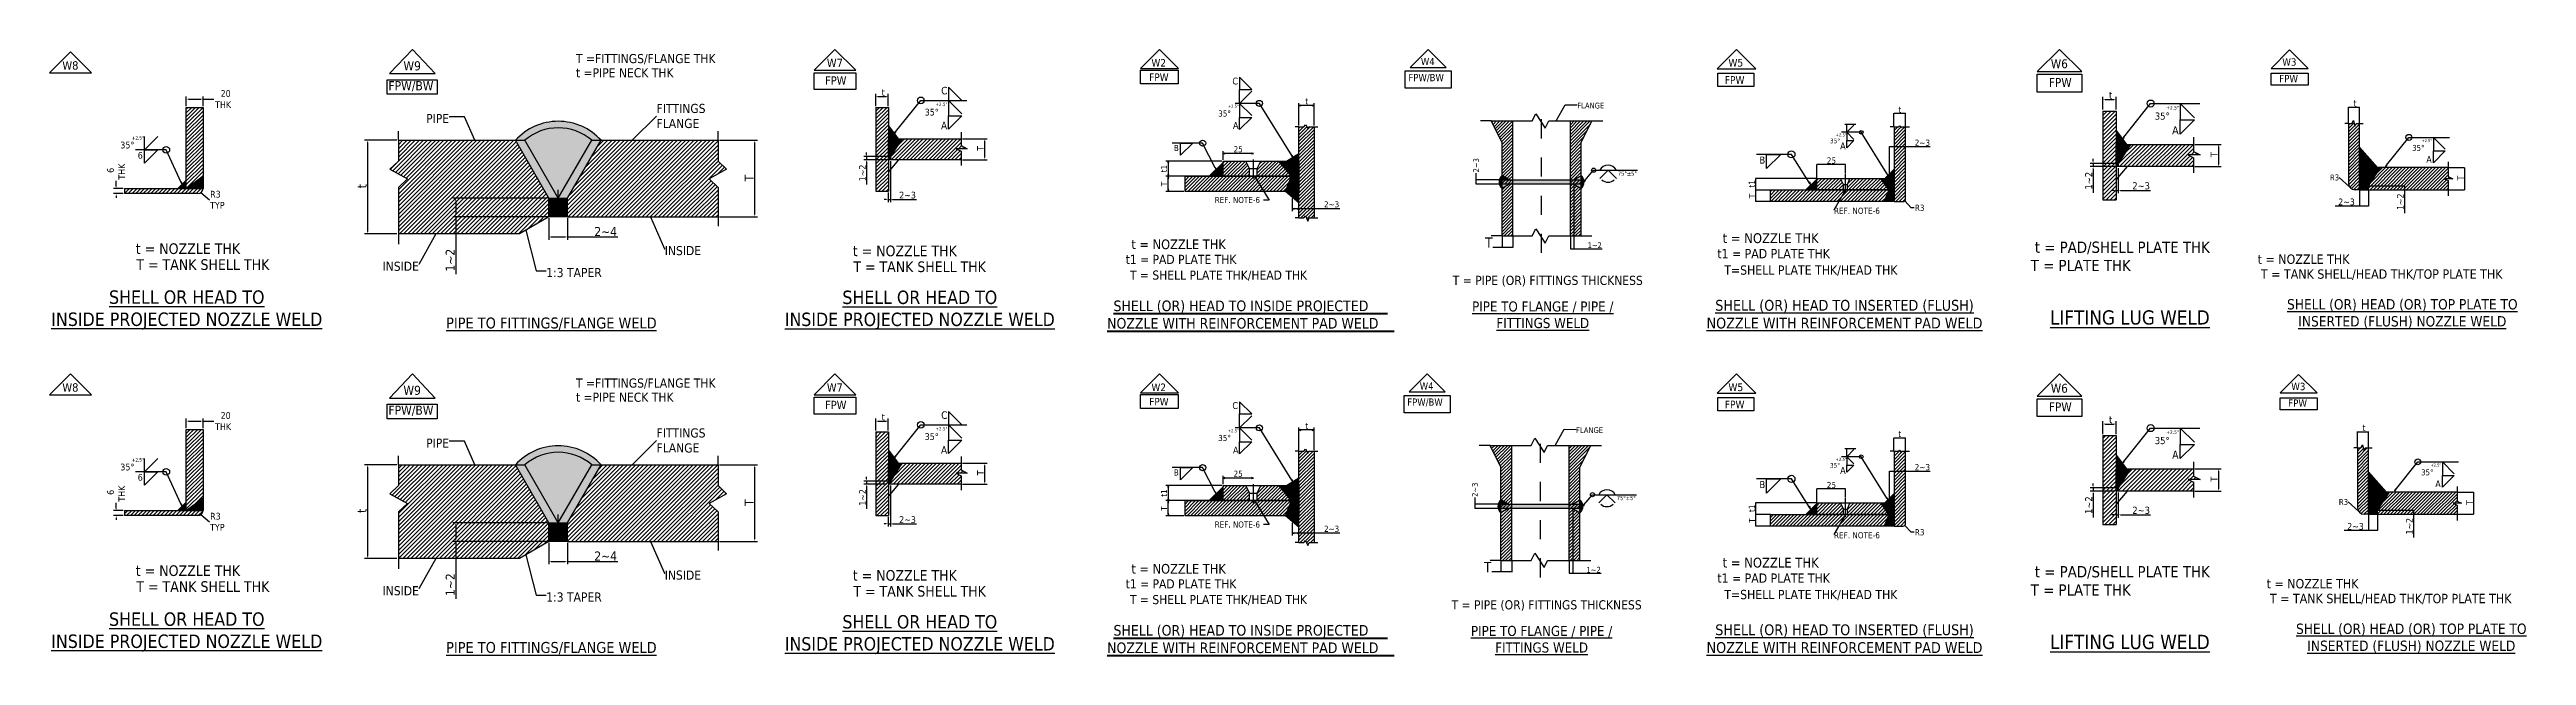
# Model space of a CAD drawing. Header units: inches. Extents: x 702.7 to 715.7, y -1006.6 to -1003.4.
import ezdxf

# ---------------------------------------------------------------- set-up
doc = ezdxf.new("R2010")
doc.units = ezdxf.units.IN
doc.header["$MEASUREMENT"] = 0
doc.linetypes.add('CHAIN', pattern=[0.7087, 0.4724, -0.0591, 0.1181, -0.0591])
for name, color, linetype, lineweight in [('Centerline (ANSI)', 7, 'Continuous', 25), ('Dimension (ANSI)', 7, 'Continuous', 25), ('Hatch (ANSI)', 7, 'Continuous', 18), ('Sketch Geometry (ANSI)', 7, 'Continuous', 25), ('Symbol (ANSI)', 7, 'Continuous', 25)]:
    doc.layers.add(name, color=color, linetype=linetype, lineweight=lineweight)
doc.styles.add('MtXpl_Tahoma', font='tahoma.ttf')
doc.styles.add('Note Text (ANSI)', font='tahoma.ttf')
doc.dimstyles.new('Default (ANSI)', dxfattribs={"dimtxt": 0.12, "dimasz": 0.098425, "dimexe": 0.125, "dimexo": 0.0625, "dimgap": 0.031496, "dimtad": 0, "dimtih": 1, "dimtoh": 1, "dimrnd": 1e-08, "dimzin": 4, "dimdsep": 46, "dimtxsty": 'Note Text (ANSI)', "dimcen": 0.09, "dimdle": 0.393701, "dimclrd": 256, "dimclre": 256, "dimclrt": 256, "dimadec": 0, "dimazin": 1, "dimtfac": 1, "dimtofl": 0, "dimtmove": 0, "dimatfit": 3, "dimfxl": 1, "dimtolj": 1, "dimtzin": 4, "dimlwd": -1, "dimlwe": -1, "dimarcsym": 0})
doc.dimstyles.new('Default - mm (ANSI)', dxfattribs={"dimtxt": 0.12, "dimasz": 0.098425, "dimexe": 0.125, "dimexo": 0.063, "dimgap": 0.031496, "dimtad": 0, "dimtoh": 1, "dimlfac": 25.4, "dimrnd": 1e-08, "dimzin": 4, "dimdsep": 46, "dimtxsty": 'Note Text (ANSI)', "dimcen": 0.09, "dimdle": 0.393701, "dimclrd": 256, "dimclre": 256, "dimclrt": 256, "dimadec": 1, "dimazin": 1, "dimtfac": 1, "dimtofl": 0, "dimtmove": 0, "dimatfit": 3, "dimfxl": 1, "dimtolj": 1, "dimtzin": 4, "dimlwd": -1, "dimlwe": -1, "dimarcsym": 0})
doc.dimstyles.new('Default - mm (ANSI)$7', dxfattribs={"dimtxt": 0.12, "dimasz": 0.098425, "dimexe": 0.125, "dimexo": 0.063, "dimgap": 0.031496, "dimtad": 0, "dimtoh": 1, "dimlfac": 25.4, "dimrnd": 1e-08, "dimzin": 4, "dimdsep": 46, "dimtxsty": 'Note Text (ANSI)', "dimcen": 0.09, "dimdle": 0.393701, "dimclrd": 256, "dimclre": 256, "dimclrt": 256, "dimadec": 1, "dimazin": 1, "dimtfac": 1, "dimtofl": 0, "dimtmove": 0, "dimatfit": 3, "dimfxl": 1, "dimtolj": 1, "dimtzin": 4, "dimlwd": -1, "dimlwe": -1, "dimarcsym": 0})
doc.dimstyles.new('Default - mm [in] (ANSI)', dxfattribs={"dimtxt": 0.12, "dimasz": 0.098425, "dimexe": 0.125, "dimexo": 0.063, "dimgap": 0.031496, "dimtad": 0, "dimtoh": 1, "dimlfac": 25.4, "dimrnd": 1e-08, "dimzin": 4, "dimdsep": 46, "dimtxsty": 'Note Text (ANSI)', "dimcen": 0.09, "dimdle": 0.393701, "dimclrd": 256, "dimclre": 256, "dimclrt": 256, "dimadec": 1, "dimazin": 1, "dimtfac": 1, "dimtofl": 0, "dimtmove": 0, "dimatfit": 3, "dimfxl": 1, "dimtolj": 1, "dimtzin": 4, "dimlwd": -1, "dimlwe": -1, "dimarcsym": 0})
pattern_1 = [(45, (-158.539, -363.578), (-2.245064, 2.245064), [])]
pattern_2 = [(45, (-137.8212, -348.956), (-2.245064, 2.245064), [])]
pattern_3 = [(45, (-160.9707, -395.909), (-2.245064, 2.245064), [])]
pattern_4 = [(45, (-127.3717, -409.676), (-2.245064, 2.245064), [])]
pattern_5 = [(45, (-137.5935, -390.1462), (-2.245064, 2.245064), [])]
pattern_6 = [(45, (-182.1638, -345.8594), (-2.245064, 2.245064), [])]
pattern_7 = [(45, (-123.3658, -403.2575), (-2.245064, 2.245064), [])]

# ---------------------------------------------------------------- blocks, each defined once
blk = doc.blocks.new('*D11')
at = {"layer": 'Defpoints', "color": 0, "transparency": 16777216}
for p in [(296.3, 297.4), (316.3, 307.4), (316.3, 297.4)]:
    blk.add_point(p, dxfattribs=at)
at = {"layer": 'Dimension (ANSI)', "transparency": 16777216}
for p, q in [((296.3, 299), (296.3, 310.6)), ((298.8, 307.4), (313.8, 307.4)), ((316.3, 299), (316.3, 310.6)), ((316.3, 307.4), (329.2, 307.4))]:
    blk.add_line(p, q, dxfattribs=at)
for points in [[(298.8, 307.8), (298.8, 307), (296.3, 307.4)], [(313.8, 307.8), (313.8, 307), (316.3, 307.4)]]:
    blk.add_solid(points, dxfattribs=at)
at = {"layer": 'Dimension (ANSI)', "transparency": 16777216, "insert": (340.2, 307.4), "char_height": 8, "attachment_point": 5, "style": 'Note Text (ANSI)'}
blk.add_mtext('\\A1; \\fTahoma|b0|i0; 20\\P\\fTahoma|b0|i0;THK', dxfattribs=at)
blk = doc.blocks.new('*D12')
at = {"layer": 'Defpoints', "color": 0, "transparency": 16777216}
for p in [(212.9, 194.8), (222.9, 200.8), (222.9, 194.8)]:
    blk.add_point(p, dxfattribs=at)
at = {"layer": 'Dimension (ANSI)', "transparency": 16777216}
for p, q in [((212.9, 203.3), (212.9, 209.9)), ((221.3, 200.8), (209.7, 200.8)), ((221.3, 194.8), (209.7, 194.8)), ((212.9, 192.3), (212.9, 189.8))]:
    blk.add_line(p, q, dxfattribs=at)
for points in [[(212.5, 203.3), (213.3, 203.3), (212.9, 200.8)], [(212.5, 192.3), (213.3, 192.3), (212.9, 194.8)]]:
    blk.add_solid(points, dxfattribs=at)
at = {"layer": 'Dimension (ANSI)', "transparency": 16777216, "insert": (212.9, 221), "char_height": 8, "attachment_point": 5, "rotation": 90, "style": 'Note Text (ANSI)'}
blk.add_mtext('\\A1; \\fTahoma|b0|i0;6\\P\\fTahoma|b0|i0;THK', dxfattribs=at)
blk = doc.blocks.new('*D5')
at = {"layer": 'Defpoints', "color": 0, "transparency": 16777216}
for p in [(287.3, 165.4), (307.7, 165.4), (287.3, 143.4)]:
    blk.add_point(p, dxfattribs=at)
at = {"layer": 'Dimension (ANSI)', "transparency": 16777216}
for p, q in [((287.3, 163.8), (287.3, 140.2)), ((307.7, 163.8), (307.7, 140.2)), ((289.8, 143.4), (305.2, 143.4)), ((307.7, 143.4), (362.8, 143.4))]:
    blk.add_line(p, q, dxfattribs=at)
for points in [[(289.8, 143.8), (289.8, 142.9), (287.3, 143.4)], [(305.2, 143.8), (305.2, 142.9), (307.7, 143.4)]]:
    blk.add_solid(points, dxfattribs=at)
at = {"layer": 'Dimension (ANSI)', "transparency": 16777216, "insert": (334.8, 154.3), "char_height": 6, "attachment_point": 1, "style": 'Note Text (ANSI)'}
blk.add_mtext('\\A1; \\fTahoma|b0|i0;{\\H9.9700;2~4}', dxfattribs=at)
blk = doc.blocks.new('*D6')
at = {"layer": 'Defpoints', "color": 0, "transparency": 16777216}
for p in [(185.2, 185.8), (287.3, 185.8), (287.3, 165.4)]:
    blk.add_point(p, dxfattribs=at)
at = {"layer": 'Dimension (ANSI)', "transparency": 16777216}
for p, q in [((285.7, 185.8), (182, 185.8)), ((285.7, 165.4), (182, 165.4)), ((185.2, 183.3), (185.2, 167.9)), ((185.2, 165.4), (185.2, 102.5))]:
    blk.add_line(p, q, dxfattribs=at)
for points in [[(184.8, 183.3), (185.6, 183.3), (185.2, 185.8)], [(184.8, 167.9), (185.6, 167.9), (185.2, 165.4)]]:
    blk.add_solid(points, dxfattribs=at)
at = {"layer": 'Dimension (ANSI)', "transparency": 16777216, "insert": (174.2, 103.3), "char_height": 6, "attachment_point": 1, "rotation": 90, "style": 'Note Text (ANSI)'}
blk.add_mtext('\\A1; \\fTahoma|b0|i0;{\\H9.9700;1~2}', dxfattribs=at)
blk = doc.blocks.new('*D7')
at = {"layer": 'Defpoints', "color": 0, "transparency": 16777216}
for p in [(122.5, 249.3), (88.5, 146.7), (122.5, 146.7)]:
    blk.add_point(p, dxfattribs=at)
at = {"layer": 'Dimension (ANSI)', "transparency": 16777216}
for p, q in [((120.9, 249.3), (85.4, 249.3)), ((88.5, 246.8), (88.5, 149.2)), ((120.9, 146.7), (85.4, 146.7))]:
    blk.add_line(p, q, dxfattribs=at)
for points in [[(88.1, 246.8), (88.9, 246.8), (88.5, 249.3)], [(88.1, 149.2), (88.9, 149.2), (88.5, 146.7)]]:
    blk.add_solid(points, dxfattribs=at)
at = {"layer": 'Dimension (ANSI)', "transparency": 16777216, "insert": (77.6, 194.4), "char_height": 6, "attachment_point": 1, "rotation": 90, "style": 'Note Text (ANSI)'}
blk.add_mtext('\\A1; \\fTahoma|b0|i0;{\\H9.9900;t}', dxfattribs=at)
blk = doc.blocks.new('*D8')
at = {"layer": 'Defpoints', "color": 0, "transparency": 16777216}
for p in [(472.5, 249.3), (472.5, 165.4), (512.5, 165.4)]:
    blk.add_point(p, dxfattribs=at)
at = {"layer": 'Dimension (ANSI)', "transparency": 16777216}
for p, q in [((474.1, 249.3), (515.7, 249.3)), ((512.5, 246.8), (512.5, 167.9)), ((474.1, 165.4), (515.7, 165.4))]:
    blk.add_line(p, q, dxfattribs=at)
for points in [[(512.1, 246.8), (512.9, 246.8), (512.5, 249.3)], [(512.1, 167.9), (512.9, 167.9), (512.5, 165.4)]]:
    blk.add_solid(points, dxfattribs=at)
at = {"layer": 'Dimension (ANSI)', "transparency": 16777216, "insert": (501.7, 202), "char_height": 6, "attachment_point": 1, "rotation": 90, "style": 'Note Text (ANSI)'}
blk.add_mtext('\\A1; \\fTahoma|b0|i0;{\\H9.9900;T}', dxfattribs=at)
blk = doc.blocks.new('*D16')
at = {"layer": 'Defpoints', "color": 0, "transparency": 16777216}
for p in [(222.3, 307.1), (207.3, 294.2), (222.3, 294.2)]:
    blk.add_point(p, dxfattribs=at)
at = {"layer": 'Dimension (ANSI)', "transparency": 16777216}
for p, q in [((207.3, 295.8), (207.3, 310.3)), ((209.8, 307.1), (219.8, 307.1)), ((222.3, 295.8), (222.3, 310.3))]:
    blk.add_line(p, q, dxfattribs=at)
for points in [[(209.8, 307.6), (209.8, 306.7), (207.3, 307.1)], [(219.8, 307.6), (219.8, 306.7), (222.3, 307.1)]]:
    blk.add_solid(points, dxfattribs=at)
at = {"layer": 'Dimension (ANSI)', "transparency": 16777216, "insert": (211.3, 316.1), "char_height": 8, "attachment_point": 1, "style": 'Note Text (ANSI)'}
blk.add_mtext('\\A1; \\fTahoma|b0|i0;t', dxfattribs=at)
blk = doc.blocks.new('*D17')
at = {"layer": 'Defpoints', "color": 0, "transparency": 16777216}
for p in [(224.7, 231.7), (222.3, 194.2), (222.3, 184.2)]:
    blk.add_point(p, dxfattribs=at)
at = {"layer": 'Dimension (ANSI)', "transparency": 16777216}
for p, q in [((224.7, 230.1), (224.7, 181)), ((219.8, 184.2), (217.3, 184.2)), ((222.3, 192.6), (222.3, 181)), ((222.3, 184.2), (224.7, 184.2)), ((227.2, 184.2), (255.9, 184.2))]:
    blk.add_line(p, q, dxfattribs=at)
for points in [[(219.8, 184.6), (219.8, 183.8), (222.3, 184.2)], [(227.2, 184.6), (227.2, 183.8), (224.7, 184.2)]]:
    blk.add_solid(points, dxfattribs=at)
at = {"layer": 'Dimension (ANSI)', "transparency": 16777216, "insert": (232.3, 193.3), "char_height": 8, "attachment_point": 1, "style": 'Note Text (ANSI)'}
blk.add_mtext('\\A1; \\fTahoma|b0|i0;2~3', dxfattribs=at)
blk = doc.blocks.new('*D18')
at = {"layer": 'Defpoints', "color": 0, "transparency": 16777216}
for p in [(196.4, 235.4), (222.3, 231.7), (224.7, 235.4)]:
    blk.add_point(p, dxfattribs=at)
at = {"layer": 'Dimension (ANSI)', "transparency": 16777216}
for p, q in [((196.4, 237.9), (196.4, 240.4)), ((223.1, 235.4), (193.2, 235.4)), ((220.7, 231.7), (193.2, 231.7)), ((196.4, 235.4), (196.4, 231.7)), ((196.4, 229.2), (196.4, 202.1))]:
    blk.add_line(p, q, dxfattribs=at)
for points in [[(196, 237.9), (196.8, 237.9), (196.4, 235.4)], [(196, 229.2), (196.8, 229.2), (196.4, 231.7)]]:
    blk.add_solid(points, dxfattribs=at)
at = {"layer": 'Dimension (ANSI)', "transparency": 16777216, "insert": (187.4, 202.9), "char_height": 8, "attachment_point": 1, "rotation": 90, "style": 'Note Text (ANSI)'}
blk.add_mtext('\\A1; \\fTahoma|b0|i0;1~2', dxfattribs=at)
blk = doc.blocks.new('*D19')
at = {"layer": 'Defpoints', "color": 0, "transparency": 16777216}
for p in [(309.2, 256.7), (309.2, 231.7), (337.2, 231.7)]:
    blk.add_point(p, dxfattribs=at)
at = {"layer": 'Dimension (ANSI)', "transparency": 16777216}
for p, q in [((310.8, 256.7), (340.4, 256.7)), ((337.2, 254.2), (337.2, 234.2)), ((310.8, 231.7), (340.4, 231.7))]:
    blk.add_line(p, q, dxfattribs=at)
for points in [[(336.8, 254.2), (337.6, 254.2), (337.2, 256.7)], [(336.8, 234.2), (337.6, 234.2), (337.2, 231.7)]]:
    blk.add_solid(points, dxfattribs=at)
at = {"layer": 'Dimension (ANSI)', "transparency": 16777216, "insert": (328.4, 239.3), "char_height": 8, "attachment_point": 1, "rotation": 90, "style": 'Note Text (ANSI)'}
blk.add_mtext('\\A1; \\fTahoma|b0|i0;T', dxfattribs=at)
blk = doc.blocks.new('w2')
at = {"layer": 'Dimension (ANSI)'}
for points in [[(186.3, -73.4), (183.8, -73.9), (186.3, -74.4)], [(201.3, -74.4), (203.8, -73.9), (201.3, -73.4)], [(12.3, -149.5), (11.8, -147), (11.3, -149.5)], [(86.3, -136.7), (83.8, -137.2), (86.3, -137.7)], [(121.3, -137.7), (123.8, -137.2), (121.3, -136.7)], [(11.3, -164.5), (11.8, -167), (12.3, -164.5)], [(12.3, -169.5), (11.8, -167), (11.3, -169.5)], [(11.3, -184.5), (11.8, -187), (12.3, -184.5)], [(177.4, -209.4), (174.9, -209.9), (177.4, -210.4)], [(181.3, -210.4), (183.8, -209.9), (181.3, -209.4)]]:
    blk.add_hatch(color=256, dxfattribs=at).paths.add_polyline_path(points)
at = {"layer": 'Hatch (ANSI)'}
h = blk.add_hatch(dxfattribs=at)
h.set_pattern_fill('ANSI31', color=256, scale=25.4, style=0)
h.set_pattern_definition(pattern_3)
h.paths.add_polyline_path([(183.8, -102), (183.8, -222), (190.3, -222), (192.6, -219.3), (195.3, -226.1), (197.3, -222), (203.8, -222), (203.8, -102), (197.3, -102), (195.3, -104.4), (192.6, -99.3), (190.3, -102)])
for points in [[(83.8, -167), (83.8, -149), (65.8, -167)], [(183.8, -167), (183.8, -147), (157.5, -147), (173.8, -167)], [(183.8, -147), (183.8, -137), (167.5, -147)], [(183.8, -187), (183.8, -167), (173.8, -167), (166, -187)], [(183.8, -187), (166, -187), (183.8, -202.1)]]:
    blk.add_hatch(color=256, dxfattribs=at).paths.add_polyline_path(points)
h = blk.add_hatch(dxfattribs=at)
h.set_pattern_fill('ANSI31', color=256, scale=25.4, style=0)
h.set_pattern_definition(pattern_3)
h.paths.add_polyline_path([(83.8, -167), (118.8, -167), (118.8, -157), (113.8, -147), (83.8, -147)])
h = blk.add_hatch(dxfattribs=at)
h.set_pattern_fill('ANSI31', color=256, scale=25.4, style=0)
h.set_pattern_definition(pattern_3)
h.paths.add_polyline_path([(128.8, -167), (173.8, -167), (157.5, -147), (133.8, -147), (128.8, -157)])
h = blk.add_hatch(dxfattribs=at)
h.set_pattern_fill('ANSI31', color=256, scale=25.4, style=0)
h.set_pattern_definition(pattern_3)
h.paths.add_polyline_path([(33.8, -167), (33.8, -187), (166, -187), (173.8, -167)])
at = {"layer": 'Symbol (ANSI)'}
for points in [[(73.3, -156), (74.8, -158), (74.1, -155.5)], [(173.9, -140.1), (175.7, -142), (174.8, -139.6)], [(127.1, -168.9), (125.3, -167), (126.2, -169.4)]]:
    blk.add_hatch(color=256, dxfattribs=at).paths.add_polyline_path(points)
at = {"layer": 'Centerline (ANSI)', "linetype": 'CHAIN', "ltscale": 24.192183}
blk.add_line((123.8, -170.2), (123.8, -135.6), dxfattribs=at)
at = {"layer": 'Dimension (ANSI)'}
for p, q in [((183.8, -100.4), (183.8, -70.8)), ((186.3, -73.4), (183.8, -73.9)), ((183.8, -73.9), (186.3, -74.4)), ((186.3, -73.9), (183.8, -73.9)), ((186.3, -74.4), (186.3, -73.4)), ((201.3, -73.9), (186.3, -73.9)), ((201.3, -73.4), (201.3, -74.4)), ((203.8, -73.9), (201.3, -73.4)), ((201.3, -74.4), (203.8, -73.9)), ((201.3, -73.9), (203.8, -73.9)), ((203.8, -100.4), (203.8, -70.8)), ((82.2, -147), (8.7, -147)), ((11.8, -147), (11.3, -149.5)), ((11.3, -149.5), (12.3, -149.5)), ((12.3, -149.5), (11.8, -147)), ((11.8, -149.5), (11.8, -147)), ((11.8, -149.5), (11.8, -164.5)), ((83.8, -145.4), (83.8, -134.1)), ((86.3, -136.7), (83.8, -137.2)), ((83.8, -137.2), (86.3, -137.7)), ((86.3, -137.2), (83.8, -137.2)), ((86.3, -137.7), (86.3, -136.7)), ((121.3, -137.2), (86.3, -137.2)), ((121.3, -136.7), (121.3, -137.7)), ((123.8, -137.2), (121.3, -136.7)), ((121.3, -137.7), (123.8, -137.2)), ((121.3, -137.2), (123.8, -137.2)), ((82.2, -167), (8.7, -167)), ((82.2, -167), (8.7, -167)), ((32.2, -187), (8.7, -187)), ((12.3, -164.5), (11.3, -164.5)), ((11.3, -164.5), (11.8, -167)), ((11.8, -167), (11.3, -169.5)), ((11.3, -169.5), (12.3, -169.5)), ((12.3, -184.5), (11.3, -184.5)), ((11.3, -184.5), (11.8, -187)), ((11.8, -167), (12.3, -164.5)), ((11.8, -164.5), (11.8, -167)), ((12.3, -169.5), (11.8, -167)), ((11.8, -169.5), (11.8, -167)), ((11.8, -184.5), (11.8, -169.5)), ((11.8, -187), (12.3, -184.5)), ((11.8, -184.5), (11.8, -187)), ((174.9, -196.2), (174.9, -213)), ((177.4, -209.4), (174.9, -209.9)), ((174.9, -209.9), (177.4, -210.4)), ((177.4, -209.9), (174.9, -209.9)), ((177.4, -210.4), (177.4, -209.4)), ((181.3, -209.9), (177.4, -209.9)), ((181.3, -209.4), (181.3, -210.4)), ((183.8, -209.9), (181.3, -209.4)), ((181.3, -210.4), (183.8, -209.9)), ((181.3, -209.9), (183.8, -209.9)), ((237.6, -209.9), (183.8, -209.9))]:
    blk.add_line(p, q, dxfattribs=at)
at = {"layer": 'Sketch Geometry (ANSI)'}
for p, q in [((0, 0), (-25, -25)), ((25, -25), (0, 0)), ((-25, -25), (25, -25)), ((-24.8, -27.3), (24.9, -27.3)), ((-24.8, -45.5), (-24.8, -27.3)), ((24.9, -27.3), (24.9, -45.5)), ((24.9, -45.5), (-24.8, -45.5)), ((183.8, -102), (178.8, -102)), ((183.8, -222), (183.8, -102)), ((183.8, -102), (190.3, -102)), ((190.3, -102), (192.6, -99.3)), ((192.6, -99.3), (195.3, -104.4)), ((195.3, -104.4), (197.3, -102)), ((197.3, -102), (203.8, -102)), ((203.8, -102), (203.8, -222)), ((203.8, -102), (208.8, -102)), ((83.8, -149), (65.8, -167)), ((83.8, -167), (83.8, -147)), ((83.8, -147), (183.8, -147)), ((118.8, -157), (113.8, -147)), ((118.8, -167), (118.8, -157)), ((118.8, -157), (128.8, -157)), ((128.8, -157), (133.8, -147)), ((128.8, -167), (128.8, -157)), ((173.8, -167), (157.5, -147)), ((157.5, -147), (167.5, -147)), ((167.5, -147), (183.8, -137)), ((183.8, -147), (183.8, -167)), ((33.8, -187), (33.8, -167)), ((33.8, -167), (183.8, -167)), ((183.8, -187), (33.8, -187)), ((65.8, -167), (83.8, -167)), ((183.8, -167), (83.8, -167)), ((166, -187), (173.8, -167)), ((183.8, -202.1), (166, -187)), ((183.8, -167), (183.8, -187)), ((183.8, -222), (178.8, -222)), ((183.8, -222), (190.3, -222)), ((190.3, -222), (192.6, -219.3)), ((192.6, -219.3), (195.3, -226.1)), ((195.3, -226.1), (197.3, -222)), ((197.3, -222), (203.8, -222)), ((203.8, -222), (208.8, -222))]:
    blk.add_line(p, q, dxfattribs=at)
at = {"layer": 'Symbol (ANSI)'}
for p, q in [((105.7, -36.7), (105.7, -52.7)), ((121.7, -52.7), (105.7, -36.7)), ((105.7, -55.1), (105.7, -52.7)), ((105.7, -52.7), (121.7, -52.7)), ((105.7, -71.1), (121.7, -55.1)), ((105.7, -71.1), (105.7, -55.1)), ((131.7, -71.1), (99.7, -71.1)), ((105.7, -71.1), (121.7, -87.1)), ((105.7, -71.1), (105.7, -87.1)), ((105.7, -87.1), (105.7, -89.5)), ((105.7, -105.5), (105.7, -89.5)), ((121.7, -89.5), (105.7, -105.5)), ((105.7, -89.5), (121.7, -89.5)), ((174.4, -139.9), (131.7, -71.1)), ((50, -123.5), (16.7, -123.5)), ((28, -139.5), (28, -123.5)), ((44, -123.5), (28, -139.5)), ((28, -123.5), (44, -123.5)), ((57, -123.5), (47.5, -123.5)), ((73.7, -155.8), (57, -123.5)), ((74.1, -155.5), (73.3, -156)), ((73.3, -156), (74.8, -158)), ((73.7, -155.8), (74.8, -158)), ((74.8, -158), (74.1, -155.5)), ((174.8, -139.6), (173.9, -140.1)), ((173.9, -140.1), (175.7, -142)), ((174.4, -139.9), (175.7, -142)), ((175.7, -142), (174.8, -139.6)), ((125.3, -167), (126.2, -169.4)), ((127.1, -168.9), (125.3, -167)), ((126.6, -169.1), (125.3, -167)), ((126.2, -169.4), (127.1, -168.9)), ((126.6, -169.1), (144.5, -198.4)), ((144.5, -198.4), (137, -198.4))]:
    blk.add_line(p, q, dxfattribs=at)
at = {"layer": 'Symbol (ANSI)', "linetype": 'Continuous', "lineweight": 120}
for p, q in [((-60.4, -348), (300.5, -348)), ((-68.8, -371), (308.9, -371))]:
    blk.add_line(p, q, dxfattribs=at)
at = {"layer": 'Symbol (ANSI)'}
for centre in [(131.7, -71.1), (57, -123.5)]:
    blk.add_circle(centre, 4, dxfattribs=at)
at = {"layer": 'Dimension (ANSI)', "style": 'MtXpl_Tahoma'}
for s, p in [('t', (192, -72.2)), ('25', (97.8, -135.5)), ('2~3', (216.8, -208.1))]:
    blk.add_text(s, height=8, dxfattribs=at).set_placement(p)
for s, p in [('t1', (10.1, -161.8)), ('T', (10.2, -180.2))]:
    blk.add_text(s, height=8, rotation=90, dxfattribs=at).set_placement(p)
at = {"layer": 'Symbol (ANSI)', "style": 'MtXpl_Tahoma'}
for s, height, p in [('FPW', 10, (-13.4, -41.6)), ('W2', 10, (-10.4, -22.7)), ('C', 9, (96.1, -46.2)), ('35°', 8, (77.5, -88.4)), ('+2.5°', 4, (90.3, -76.9)), ('A', 9, (96.9, -104.7)), ('B', 8, (19.1, -133.9)), ('REF. NOTE-6', 8, (72.9, -202.4)), ('t = NOZZLE THK', 12.7, (-36.8, -263.1)), ('t1 = PAD PLATE THK', 12, (-44.4, -282.6)), ('T = SHELL PLATE THK/HEAD THK', 12, (-38.7, -303.3)), ('NOZZLE WITH REINFORCEMENT PAD WELD', 14, (-68.8, -367.8)), ('SHELL (OR) HEAD TO INSIDE PROJECTED', 14, (-60.4, -344.8))]:
    blk.add_text(s, height=height, dxfattribs=at).set_placement(p)
blk = doc.blocks.new('W2_Adnoc')
at = {"xscale": 0.003976821863877185, "yscale": 0.003976821863877185, "zscale": 0.003976821863877185}
blk.add_blockref('w2', (0, 0), dxfattribs=at)
blk = doc.blocks.new('*D24')
at = {"layer": 'Defpoints', "color": 0, "transparency": 16777216}
for p in [(102.5, -259.6), (117.5, -259.6), (102.5, -275.6)]:
    blk.add_point(p, dxfattribs=at)
at = {"layer": 'Dimension (ANSI)', "transparency": 16777216}
for p, q in [((102.5, -259.6), (102.5, -275.7)), ((117.5, -259.6), (117.5, -275.7)), ((102.5, -275.6), (89.7, -275.6)), ((117.4, -275.6), (102.6, -275.6))]:
    blk.add_line(p, q, dxfattribs=at)
for points in [[(102.6, -275.6), (102.6, -275.6), (102.5, -275.6)], [(117.4, -275.6), (117.4, -275.6), (117.5, -275.6)]]:
    blk.add_solid(points, dxfattribs=at)
at = {"layer": 'Dimension (ANSI)', "transparency": 16777216, "insert": (90.5, -274.6), "char_height": 0.12, "attachment_point": 1, "style": 'Note Text (ANSI)'}
blk.add_mtext('\\A1; \\fTahoma|b0|i0;T', dxfattribs=at)
blk = doc.blocks.new('*D25')
at = {"layer": 'Defpoints', "color": 0, "transparency": 16777216}
for p in [(66.6, -187.4), (102.5, -181.4), (102.5, -187.4)]:
    blk.add_point(p, dxfattribs=at)
at = {"layer": 'Dimension (ANSI)', "transparency": 16777216}
for p, q in [((66.6, -181.3), (66.6, -172)), ((102.4, -181.4), (66.5, -181.4)), ((102.4, -187.4), (66.5, -187.4)), ((66.6, -187.4), (66.6, -181.4)), ((66.6, -187.5), (66.6, -187.6))]:
    blk.add_line(p, q, dxfattribs=at)
for points in [[(66.6, -181.3), (66.6, -181.3), (66.6, -181.4)], [(66.6, -187.5), (66.6, -187.5), (66.6, -187.4)]]:
    blk.add_solid(points, dxfattribs=at)
at = {"layer": 'Dimension (ANSI)', "transparency": 16777216, "insert": (62.4, -171.2), "char_height": 0.12, "attachment_point": 1, "rotation": 90, "style": 'Note Text (ANSI)'}
blk.add_mtext('\\A1; \\fTahoma|b0|i0;{\\H7.9800;2~3}', dxfattribs=at)
blk = doc.blocks.new('*D26')
at = {"layer": 'Defpoints', "color": 0, "transparency": 16777216}
for p in [(202.5, -187.4), (197.5, -259.6), (202.5, -277.4)]:
    blk.add_point(p, dxfattribs=at)
at = {"layer": 'Dimension (ANSI)', "transparency": 16777216}
for p, q in [((202.5, -187.5), (202.5, -277.5)), ((197.5, -259.6), (197.5, -277.5)), ((197.4, -277.4), (197.3, -277.4)), ((197.5, -277.4), (202.5, -277.4)), ((202.6, -277.4), (241.8, -277.4))]:
    blk.add_line(p, q, dxfattribs=at)
for points in [[(197.4, -277.4), (197.4, -277.4), (197.5, -277.4)], [(202.6, -277.4), (202.6, -277.4), (202.5, -277.4)]]:
    blk.add_solid(points, dxfattribs=at)
at = {"layer": 'Dimension (ANSI)', "transparency": 16777216, "insert": (221.4, -268.5), "char_height": 0.12, "attachment_point": 1, "style": 'Note Text (ANSI)'}
blk.add_mtext('\\A1; \\fTahoma|b0|i0;{\\H7.9800;1~2}', dxfattribs=at)
blk = doc.blocks.new('Welding Symbol Identifier1 (1)')
at = {"layer": 'Symbol (ANSI)'}
for p, q in [((345.1, 227.5), (343.9, 225.3)), ((345.5, 227.2), (343.9, 225.3)), ((343.9, 225.3), (345.9, 226.9)), ((345.9, 226.9), (345.1, 227.5)), ((345.5, 227.2), (357.9, 241.9)), ((357.9, 241.9), (421.8, 241.9)), ((366.9, 229.9), (378.9, 241.9)), ((378.9, 241.9), (390.9, 229.9))]:
    blk.add_line(p, q, dxfattribs=at)
at = {"layer": 'Symbol (ANSI)', "flags": 128}
blk.add_lwpolyline([(345.1, 227.5), (343.9, 225.3), (345.9, 226.9), (345.1, 227.5)], dxfattribs=at)
at = {"layer": 'Symbol (ANSI)'}
blk.add_circle((357.9, 241.9), 3, dxfattribs=at)
for centre, radius, start, end in [((378.9, 235.5), 13.6, 28.0725, 151.9275), ((378.9, 237.6), 13.1, 226.3972, 313.6028)]:
    blk.add_arc(centre, radius, start, end, dxfattribs=at)
blk.add_solid([(345.1, 227.5), (343.9, 225.3), (345.9, 226.9), (345.1, 227.5)], dxfattribs=at)
at = {"layer": 'Symbol (ANSI)', "insert": (393.1, 233.9), "char_height": 6, "attachment_point": 7, "style": 'Note Text (ANSI)'}
blk.add_mtext('75°±5°', dxfattribs=at)
blk = doc.blocks.new('*D30')
at = {"layer": 'Defpoints', "color": 0, "transparency": 16777216}
for p in [(219, -82.8), (204, -100.2), (219, -100.2)]:
    blk.add_point(p, dxfattribs=at)
at = {"layer": 'Dimension (ANSI)', "transparency": 16777216}
for p, q in [((204, -100.1), (204, -82.7)), ((204.1, -82.8), (218.9, -82.8)), ((219, -100.1), (219, -82.7))]:
    blk.add_line(p, q, dxfattribs=at)
for points in [[(204.1, -82.8), (204.1, -82.8), (204, -82.8)], [(218.9, -82.8), (218.9, -82.8), (219, -82.8)]]:
    blk.add_solid(points, dxfattribs=at)
at = {"layer": 'Dimension (ANSI)', "transparency": 16777216, "insert": (209.7, -73.9), "char_height": 0.12, "attachment_point": 1, "style": 'Note Text (ANSI)'}
blk.add_mtext('\\A1; \\fTahoma|b0|i0;{\\H8.0000;t}', dxfattribs=at)
blk = doc.blocks.new('*D31')
at = {"layer": 'Defpoints', "color": 0, "transparency": 16777216}
for p in [(216, -194.2), (218.1, -196.4)]:
    blk.add_point(p, dxfattribs=at)
at = {"layer": 'Dimension (ANSI)', "transparency": 16777216}
for p, q in [((226.3, -205.3), (218.1, -196.4)), ((230.1, -205.3), (226.3, -205.3))]:
    blk.add_line(p, q, dxfattribs=at)
blk.add_solid([(218.1, -196.4), (218.1, -196.5), (218.1, -196.4)], dxfattribs=at)
at = {"layer": 'Dimension (ANSI)', "transparency": 16777216, "insert": (230.9, -201.2), "char_height": 0.12, "attachment_point": 1, "style": 'Note Text (ANSI)'}
blk.add_mtext('\\A1; \\fTahoma|b0|i0;{\\H8.0000;R3}', dxfattribs=at)
blk = doc.blocks.new('*D32')
at = {"layer": 'Defpoints', "color": 0, "transparency": 16777216}
for p in [(204, -123.7), (204, -126), (198, -161.1)]:
    blk.add_point(p, dxfattribs=at)
at = {"layer": 'Dimension (ANSI)', "transparency": 16777216}
for p, q in [((197.9, -126), (197.8, -126)), ((198, -161.1), (198, -125.9)), ((198, -126), (204, -126)), ((204.1, -126), (251, -126))]:
    blk.add_line(p, q, dxfattribs=at)
for points in [[(197.9, -126), (197.9, -126), (198, -126)], [(204.1, -126), (204.1, -126), (204, -126)]]:
    blk.add_solid(points, dxfattribs=at)
at = {"layer": 'Dimension (ANSI)', "transparency": 16777216, "insert": (230.8, -116.9), "char_height": 0.12, "attachment_point": 1, "style": 'Note Text (ANSI)'}
blk.add_mtext('\\A1; \\fTahoma|b0|i0;{\\H7.9800;2~3}', dxfattribs=at)
blk = doc.blocks.new('*D33')
at = {"layer": 'Defpoints', "color": 0, "transparency": 16777216}
for p in [(104, -149.1), (141.2, -159.9), (104, -167.2)]:
    blk.add_point(p, dxfattribs=at)
at = {"layer": 'Dimension (ANSI)', "transparency": 16777216}
for p, q in [((104, -167.1), (104, -149)), ((141.1, -149.1), (104.1, -149.1)), ((141.2, -159.8), (141.2, -149))]:
    blk.add_line(p, q, dxfattribs=at)
for points in [[(104.1, -149.1), (104.1, -149.1), (104, -149.1)], [(141.1, -149.1), (141.1, -149.1), (141.2, -149.1)]]:
    blk.add_solid(points, dxfattribs=at)
at = {"layer": 'Dimension (ANSI)', "transparency": 16777216, "insert": (116.9, -140), "char_height": 0.12, "attachment_point": 1, "style": 'Note Text (ANSI)'}
blk.add_mtext('\\A1; \\fTahoma|b0|i0;{\\H8.0000;25}', dxfattribs=at)
blk = doc.blocks.new('*D34')
at = {"layer": 'Defpoints', "color": 0, "transparency": 16777216}
for p in [(44, -182.2), (24.9, -197.2), (44, -197.2)]:
    blk.add_point(p, dxfattribs=at)
at = {"layer": 'Dimension (ANSI)', "transparency": 16777216}
for p, q in [((44, -182.2), (24.8, -182.2)), ((24.9, -182.3), (24.9, -197.1)), ((44, -197.2), (24.8, -197.2))]:
    blk.add_line(p, q, dxfattribs=at)
for points in [[(24.9, -182.3), (24.9, -182.3), (24.9, -182.2)], [(24.9, -197.1), (24.9, -197.1), (24.9, -197.2)]]:
    blk.add_solid(points, dxfattribs=at)
at = {"layer": 'Dimension (ANSI)', "transparency": 16777216, "insert": (16.1, -192.9), "char_height": 0.12, "attachment_point": 1, "rotation": 90, "style": 'Note Text (ANSI)'}
blk.add_mtext('\\A1; \\fTahoma|b0|i0;{\\H8.0000;T}', dxfattribs=at)
blk = doc.blocks.new('*D35')
at = {"layer": 'Defpoints', "color": 0, "transparency": 16777216}
for p in [(24.9, -182.2), (44, -182.2), (104, -167.2)]:
    blk.add_point(p, dxfattribs=at)
at = {"layer": 'Dimension (ANSI)', "transparency": 16777216}
for p, q in [((104, -167.2), (24.7, -167.2)), ((44, -182.2), (24.7, -182.2)), ((24.9, -167.3), (24.9, -182.1))]:
    blk.add_line(p, q, dxfattribs=at)
for points in [[(24.8, -167.3), (24.9, -167.3), (24.9, -167.2)], [(24.8, -182.1), (24.9, -182.1), (24.9, -182.2)]]:
    blk.add_solid(points, dxfattribs=at)
at = {"layer": 'Dimension (ANSI)', "transparency": 16777216, "insert": (15.9, -179.1), "char_height": 0.12, "attachment_point": 1, "rotation": 90, "style": 'Note Text (ANSI)'}
blk.add_mtext('\\A1; \\fTahoma|b0|i0;{\\H8.0000;t1}', dxfattribs=at)
blk = doc.blocks.new('Welding Symbol Identifier2 (2)')
at = {"layer": 'Symbol (ANSI)'}
for p, q in [((291.7, 299.9), (258.7, 299.9)), ((264.7, 313.7), (282.7, 313.7)), ((267.7, 299.9), (267.7, 311.9)), ((267.7, 299.9), (279.7, 311.9)), ((267.7, 299.9), (267.7, 287.9)), ((267.7, 299.9), (279.7, 287.9)), ((334.3, 231.1), (291.7, 299.9)), ((267.7, 287.9), (267.7, 286.1)), ((267.7, 286.1), (279.7, 286.1)), ((279.7, 286.1), (267.7, 274.1)), ((267.7, 274.1), (267.7, 286.1)), ((334.7, 231.4), (333.9, 230.9)), ((333.9, 230.9), (335.6, 229)), ((334.3, 231.1), (335.6, 229)), ((335.6, 229), (334.7, 231.4))]:
    blk.add_line(p, q, dxfattribs=at)
at = {"layer": 'Symbol (ANSI)', "flags": 128}
blk.add_lwpolyline([(333.9, 230.9), (335.6, 229), (334.7, 231.4), (333.9, 230.9)], dxfattribs=at)
at = {"layer": 'Symbol (ANSI)'}
blk.add_circle((291.7, 299.9), 3, dxfattribs=at)
blk.add_solid([(333.9, 230.9), (335.6, 229), (334.7, 231.4), (333.9, 230.9)], dxfattribs=at)
blk = doc.blocks.new('Welding Symbol Identifier1 (2)')
at = {"layer": 'Symbol (ANSI)'}
for p, q in [((218.2, 240.8), (188.8, 240.8)), ((197.2, 240.8), (209.2, 240.8)), ((209.2, 240.8), (197.2, 228.8)), ((197.2, 228.8), (197.2, 240.8)), ((233.3, 217.1), (218.2, 240.8)), ((233.7, 217.4), (232.9, 216.8)), ((232.9, 216.8), (234.6, 215)), ((233.3, 217.1), (234.6, 215)), ((234.6, 215), (233.7, 217.4))]:
    blk.add_line(p, q, dxfattribs=at)
at = {"layer": 'Symbol (ANSI)', "flags": 128}
blk.add_lwpolyline([(232.9, 216.8), (234.6, 215), (233.7, 217.4), (232.9, 216.8)], dxfattribs=at)
at = {"layer": 'Symbol (ANSI)'}
blk.add_circle((218.2, 240.8), 3, dxfattribs=at)
blk.add_solid([(232.9, 216.8), (234.6, 215), (233.7, 217.4), (232.9, 216.8)], dxfattribs=at)
at = {"layer": 'Symbol (ANSI)', "insert": (191.2, 233), "char_height": 6, "attachment_point": 7, "style": 'Note Text (ANSI)'}
blk.add_mtext('B', dxfattribs=at)
blk = doc.blocks.new('*D40')
at = {"layer": 'Defpoints', "color": 0, "transparency": 16777216}
for p in [(48.8, -69.4), (63.8, -56.4), (63.8, -69.4)]:
    blk.add_point(p, dxfattribs=at)
at = {"layer": 'Dimension (ANSI)', "transparency": 16777216}
for p, q in [((48.8, -67.8), (48.8, -53.3)), ((63.8, -67.8), (63.8, -53.3)), ((51.3, -56.4), (61.3, -56.4))]:
    blk.add_line(p, q, dxfattribs=at)
for points in [[(51.3, -56), (51.3, -56.9), (48.8, -56.4)], [(61.3, -56), (61.3, -56.9), (63.8, -56.4)]]:
    blk.add_solid(points, dxfattribs=at)
at = {"layer": 'Dimension (ANSI)', "transparency": 16777216, "insert": (52.7, -47.5), "char_height": 8, "attachment_point": 1, "style": 'Note Text (ANSI)'}
blk.add_mtext('\\A1; \\fTahoma|b0|i0;t', dxfattribs=at)
blk = doc.blocks.new('*D41')
at = {"layer": 'Defpoints', "color": 0, "transparency": 16777216}
for p in [(66.2, -131.9), (63.8, -158.6), (63.8, -169.4)]:
    blk.add_point(p, dxfattribs=at)
at = {"layer": 'Dimension (ANSI)', "transparency": 16777216}
for p, q in [((66.2, -133.5), (66.2, -161.8)), ((61.3, -158.6), (58.8, -158.6)), ((63.8, -158.6), (66.2, -158.6)), ((68.7, -158.6), (102.5, -158.6))]:
    blk.add_line(p, q, dxfattribs=at)
for points in [[(61.3, -158.2), (61.3, -159), (63.8, -158.6)], [(68.7, -158.2), (68.7, -159), (66.2, -158.6)]]:
    blk.add_solid(points, dxfattribs=at)
at = {"layer": 'Dimension (ANSI)', "transparency": 16777216, "insert": (78.9, -149.5), "char_height": 8, "attachment_point": 1, "style": 'Note Text (ANSI)'}
blk.add_mtext('\\A1; \\fTahoma|b0|i0;2~3', dxfattribs=at)
blk = doc.blocks.new('*D42')
at = {"layer": 'Defpoints', "color": 0, "transparency": 16777216}
for p in [(37.8, -128.2), (63.8, -131.9), (66.2, -128.2)]:
    blk.add_point(p, dxfattribs=at)
at = {"layer": 'Dimension (ANSI)', "transparency": 16777216}
for p, q in [((64.6, -128.2), (34.7, -128.2)), ((62.2, -131.9), (34.7, -131.9)), ((37.8, -125.7), (37.8, -123.2)), ((37.8, -128.2), (37.8, -131.9)), ((37.8, -134.4), (37.8, -161.5))]:
    blk.add_line(p, q, dxfattribs=at)
for points in [[(37.4, -125.7), (38.3, -125.7), (37.8, -128.2)], [(37.4, -134.4), (38.3, -134.4), (37.8, -131.9)]]:
    blk.add_solid(points, dxfattribs=at)
at = {"layer": 'Dimension (ANSI)', "transparency": 16777216, "insert": (28.9, -160.7), "char_height": 8, "attachment_point": 1, "rotation": 90, "style": 'Note Text (ANSI)'}
blk.add_mtext('\\A1; \\fTahoma|b0|i0;1~2', dxfattribs=at)
blk = doc.blocks.new('*D43')
at = {"layer": 'Defpoints', "color": 0, "transparency": 16777216}
for p in [(150.7, -106.9), (150.7, -131.9), (178.7, -131.9)]:
    blk.add_point(p, dxfattribs=at)
at = {"layer": 'Dimension (ANSI)', "transparency": 16777216}
for p, q in [((152.3, -106.9), (181.8, -106.9)), ((178.7, -109.4), (178.7, -129.4)), ((152.3, -131.9), (181.8, -131.9))]:
    blk.add_line(p, q, dxfattribs=at)
for points in [[(178.2, -109.4), (179.1, -109.4), (178.7, -106.9)], [(178.2, -129.4), (179.1, -129.4), (178.7, -131.9)]]:
    blk.add_solid(points, dxfattribs=at)
at = {"layer": 'Dimension (ANSI)', "transparency": 16777216, "insert": (169.9, -124.3), "char_height": 8, "attachment_point": 1, "rotation": 90, "style": 'Note Text (ANSI)'}
blk.add_mtext('\\A1; \\fTahoma|b0|i0;T', dxfattribs=at)
blk = doc.blocks.new('Welding Symbol Identifier1')
at = {"layer": 'Symbol (ANSI)'}
for p, q in [((254.5, 247.2), (284.7, 284.9)), ((284.7, 284.9), (314.4, 284.9)), ((311.9, 284.9), (339.9, 284.9)), ((317.9, 284.9), (317.9, 268.9)), ((317.9, 284.9), (333.9, 268.9)), ((317.9, 268.9), (317.9, 266.5)), ((317.9, 266.5), (333.9, 266.5)), ((333.9, 266.5), (317.9, 250.5)), ((317.9, 250.5), (317.9, 266.5)), ((254.1, 247.5), (252.9, 245.2)), ((254.5, 247.2), (252.9, 245.2)), ((252.9, 245.2), (254.9, 246.9)), ((254.9, 246.9), (254.1, 247.5))]:
    blk.add_line(p, q, dxfattribs=at)
at = {"layer": 'Symbol (ANSI)', "flags": 128}
blk.add_lwpolyline([(254.1, 247.5), (252.9, 245.2), (254.9, 246.9), (254.1, 247.5)], dxfattribs=at)
at = {"layer": 'Symbol (ANSI)'}
blk.add_circle((284.7, 284.9), 4, dxfattribs=at)
blk.add_solid([(254.1, 247.5), (252.9, 245.2), (254.9, 246.9), (254.1, 247.5)], dxfattribs=at)
blk = doc.blocks.new('*D66')
at = {"layer": 'Defpoints', "color": 0, "transparency": 16777216}
for p in [(214.6, -159.3), (214.6, -189.3), (236.6, -189.3)]:
    blk.add_point(p, dxfattribs=at)
at = {"layer": 'Dimension (ANSI)', "transparency": 16777216}
for p, q in [((214.7, -159.3), (236.7, -159.3)), ((236.6, -159.4), (236.6, -189.2)), ((214.7, -189.3), (236.7, -189.3))]:
    blk.add_line(p, q, dxfattribs=at)
for points in [[(236.6, -159.4), (236.6, -159.4), (236.6, -159.3)], [(236.6, -189.2), (236.6, -189.2), (236.6, -189.3)]]:
    blk.add_solid(points, dxfattribs=at)
at = {"layer": 'Dimension (ANSI)', "transparency": 16777216, "insert": (226.8, -179.9), "char_height": 9, "attachment_point": 1, "rotation": 90, "style": 'Note Text (ANSI)'}
blk.add_mtext('\\A1; \\fTahoma|b0|i0;T', dxfattribs=at)
blk = doc.blocks.new('*D67')
at = {"layer": 'Defpoints', "color": 0, "transparency": 16777216}
for p in [(79.6, -99.6), (94.6, -77.6), (94.6, -99.6)]:
    blk.add_point(p, dxfattribs=at)
at = {"layer": 'Dimension (ANSI)', "transparency": 16777216}
for p, q in [((79.6, -99.5), (79.6, -77.4)), ((79.7, -77.6), (94.5, -77.6)), ((94.6, -99.5), (94.6, -77.4))]:
    blk.add_line(p, q, dxfattribs=at)
for points in [[(79.7, -77.5), (79.7, -77.6), (79.6, -77.6)], [(94.5, -77.5), (94.5, -77.6), (94.6, -77.6)]]:
    blk.add_solid(points, dxfattribs=at)
at = {"layer": 'Dimension (ANSI)', "transparency": 16777216, "insert": (83.1, -67.6), "char_height": 9, "attachment_point": 1, "style": 'Note Text (ANSI)'}
blk.add_mtext('\\A1; \\fTahoma|b0|i0;t', dxfattribs=at)
blk = doc.blocks.new('*D68')
at = {"layer": 'Defpoints', "color": 0, "transparency": 16777216}
for p in [(94.6, -189.3), (106.7, -189.3), (94.6, -211.3)]:
    blk.add_point(p, dxfattribs=at)
at = {"layer": 'Dimension (ANSI)', "transparency": 16777216}
for p, q in [((94.6, -189.4), (94.6, -211.5)), ((106.7, -189.4), (106.7, -211.5)), ((94.6, -211.3), (61.6, -211.3)), ((106.6, -211.3), (94.7, -211.3))]:
    blk.add_line(p, q, dxfattribs=at)
for points in [[(94.7, -211.3), (94.7, -211.4), (94.6, -211.3)], [(106.6, -211.3), (106.6, -211.4), (106.7, -211.3)]]:
    blk.add_solid(points, dxfattribs=at)
at = {"layer": 'Dimension (ANSI)', "transparency": 16777216, "insert": (62.4, -201.2), "char_height": 9, "attachment_point": 1, "style": 'Note Text (ANSI)'}
blk.add_mtext('\\A1; \\fTahoma|b0|i0;2~3', dxfattribs=at)
blk = doc.blocks.new('*D69')
at = {"layer": 'Defpoints', "color": 0, "transparency": 16777216}
for p in [(106.7, -183.8), (106.7, -189.3), (155.3, -183.8)]:
    blk.add_point(p, dxfattribs=at)
at = {"layer": 'Dimension (ANSI)', "transparency": 16777216}
for p, q in [((106.8, -183.8), (155.4, -183.8)), ((106.8, -189.3), (155.4, -189.3)), ((155.3, -183.7), (155.3, -183.6)), ((155.3, -183.8), (155.3, -189.3)), ((155.3, -189.4), (155.3, -220.9))]:
    blk.add_line(p, q, dxfattribs=at)
for points in [[(155.3, -183.7), (155.3, -183.7), (155.3, -183.8)], [(155.3, -189.4), (155.3, -189.4), (155.3, -189.3)]]:
    blk.add_solid(points, dxfattribs=at)
at = {"layer": 'Dimension (ANSI)', "transparency": 16777216, "insert": (145.3, -220.1), "char_height": 9, "attachment_point": 1, "rotation": 90, "style": 'Note Text (ANSI)'}
blk.add_mtext('\\A1; \\fTahoma|b0|i0;1~2', dxfattribs=at)
blk = doc.blocks.new('test__8')
at = {"layer": 'Hatch (ANSI)'}
h = blk.add_hatch(dxfattribs=at)
h.set_pattern_fill('ANSI31', color=256, scale=25.4, style=0)
h.set_pattern_definition(pattern_1)
h.paths.add_polyline_path([(157.73756, -66.17788), (137.73756, -66.17788), (137.73756, -162.73756), (157.73756, -147.73756)])
h = blk.add_hatch(dxfattribs=at)
h.set_pattern_fill('ANSI31', color=256, scale=25.4, style=0)
h.set_pattern_definition(pattern_1)
edge = h.paths.add_edge_path()
edge.add_line((64.3504, -168.73756), (151.73756, -168.73756))
edge.add_arc((151.73756, -162.73756), 6, 270, 360)
edge.add_line((157.73756, -162.73756), (64.3504, -162.73756))
edge.add_line((64.3504, -162.73756), (64.3504, -168.73756))
for points in [[(137.73756, -162.73756), (137.73756, -152.73756), (127.73756, -162.73756)], [(157.73756, -162.73756), (157.73756, -147.73756), (137.73756, -162.73756)]]:
    blk.add_hatch(color=256, dxfattribs=at).paths.add_polyline_path(points)
at = {"layer": 'Sketch Geometry (ANSI)'}
for p, q in [((0, 0), (-25, -25)), ((0, 0), (-25, -25)), ((25, -25), (0, 0)), ((25, -25), (0, 0)), ((-25, -25), (25, -25)), ((-25, -25), (25, -25)), ((137.73756, -157.74016), (137.73756, -66.17788)), ((137.73756, -66.17788), (157.73756, -66.17788)), ((157.73756, -66.17788), (157.73756, -162.73756)), ((64.3504, -162.73756), (127.73756, -162.73756)), ((64.3504, -162.73756), (64.3504, -168.73756)), ((151.73756, -168.73756), (64.3504, -168.73756)), ((127.73756, -162.73756), (137.73756, -152.73756)), ((127.73756, -162.73756), (157.73756, -162.73756)), ((137.73756, -162.73756), (157.73756, -147.73756)), ((137.73756, -162.73756), (137.73756, -157.74016))]:
    blk.add_line(p, q, dxfattribs=at)
blk.add_arc((151.73756, -162.73756), 6, 270, 0, dxfattribs=at)
at = {"layer": 'Symbol (ANSI)'}
for p, q in [((114.00676, -116.66654), (77.20351, -116.66654)), ((88.00675, -116.66654), (88.00675, -100.66654)), ((88.00675, -116.66654), (104.00676, -100.66654)), ((88.00675, -116.66654), (104.00676, -116.66654)), ((104.00676, -116.66654), (88.00675, -132.66654)), ((88.00675, -132.66654), (88.00675, -116.66654)), ((131.7002, -155.46295), (114.00676, -116.66654)), ((132.15513, -155.25548), (131.24528, -155.67042)), ((131.24528, -155.67042), (132.73756, -157.73756)), ((131.7002, -155.46295), (132.73756, -157.73756)), ((132.73756, -157.73756), (132.15513, -155.25548))]:
    blk.add_line(p, q, dxfattribs=at)
at = {"layer": 'Symbol (ANSI)', "flags": 128}
blk.add_lwpolyline([(131.24528, -155.67042), (132.73757, -157.73757), (132.15512, -155.25548), (131.24528, -155.67042)], dxfattribs=at)
at = {"layer": 'Symbol (ANSI)'}
blk.add_circle((114.00676, -116.66654), 4, dxfattribs=at)
blk.add_solid([(131.24528, -155.67042), (132.73757, -157.73757), (132.15512, -155.25548), (131.24528, -155.67042)], dxfattribs=at)
at = {"layer": 'Symbol (ANSI)', "style": 'Note Text (ANSI)'}
for s, insert, char_height, width, attachment_point in [('\\fTahoma|b0|i0;{\\H10.0000;W8}', (-9.71461, -11.15934), 10, 19.902755, 1), ('\\fTahoma|b0|i0;35°', (59.2581, -106.95069), 8.0000001, 17.1863866, 1), ('\\fTahoma|b0|i0;{\\H4.0000;+2.5°}', (73.1194, -100.37642), 4.0000001, 14.2625618, 1), ('\\fTahoma|b0|i0;{\\H12.7000;t = NOZZLE THK}', (139.80665, -234.48974), 12.6999998, 146.1485618, 5), ('\\fTahoma|b0|i0;{\\H12.7000;T = TANK SHELL THK}', (157.49664, -253.45456), 12.6999998, 179.6427535, 5)]:
    blk.add_mtext(s, dxfattribs=dict(at, insert=insert, char_height=char_height, width=width, attachment_point=attachment_point))
at = {"layer": 'Symbol (ANSI)', "insert": (80.05151, -127.38421), "char_height": 8, "attachment_point": 7, "style": 'Note Text (ANSI)'}
blk.add_mtext('6', dxfattribs=at)
at = {"layer": 'Symbol (ANSI)', "line_spacing_factor": 0.987884, "style": 'Note Text (ANSI)'}
for s, insert, char_height, width, attachment_point in [('\\fTahoma|b0|i0;R3\\P\\fTahoma|b0|i0;TYP', (166.16191, -176.05241), 8.0000001, 18.8330638, 4), ('\\fTahoma|b0|i0;{\\H16.0000;\\LSHELL OR HEAD TO\\P}\\fTahoma|b0|i0;{\\H16.0000;\\LINSIDE PROJECTED NOZZLE WELD}\\l', (138.39295, -307.44424), 16.0000002, 357.6645496, 5)]:
    blk.add_mtext(s, dxfattribs=dict(at, insert=insert, char_height=char_height, width=width, attachment_point=attachment_point))
at = {"layer": 'Dimension (ANSI)'}
dim = blk.add_linear_dim(base=(157.73756, -56.17788), p1=(137.73756, -66.17788), p2=(157.73756, -66.17788), text=' \\fTahoma|b0|i0; 20\\P\\fTahoma|b0|i0;THK', dimstyle='Default (ANSI)', override={"dimgap": 0.8, "dimtih": 0, "dimtoh": 0, "dimdec": 2, "dimtol": 0, "dimlim": 0, "dimtp": 0, "dimtm": 0, "dimtdec": 2, "dimatfit": 2}, dxfattribs=at)
dim.commit()
dim.dimension.update_dxf_attribs({"geometry": '*D11', "text_midpoint": (181.69554, -56.17788), "dimtype": 128, "insert": (-158.53908, -363.57801)})
dim = blk.add_linear_dim(base=(54.3504, -168.73756), p1=(64.3504, -162.73756), p2=(64.3504, -168.73756), angle=270, text=' \\fTahoma|b0|i0;6\\P\\fTahoma|b0|i0;THK', dimstyle='Default - mm [in] (ANSI)', override={"dimgap": 0.8, "dimtoh": 0, "dimdec": 2, "dimtol": 0, "dimlim": 0, "dimtp": 0, "dimtm": 0, "dimtdec": 2, "dimatfit": 1}, dxfattribs=at)
dim.commit()
dim.dimension.update_dxf_attribs({"geometry": '*D12', "text_midpoint": (54.3504, -142.59445), "dimtype": 128, "insert": (-158.53908, -363.57801)})
at = {"layer": 'Symbol (ANSI)'}
blk.add_leader([(155.18565, -167.64783), (165.36191, -176.05241)], dimstyle='Default - mm (ANSI)$7', override={"dimtad": 0}, dxfattribs=at)
blk = doc.blocks.new('W8_Adnoc')
at = {"xscale": 0.004398376073890934, "yscale": 0.004398376073890934, "zscale": 0.004398376073890934}
blk.add_blockref('test__8', (0, 0), dxfattribs=at)
blk = doc.blocks.new('weld3')
at = {"layer": 'Hatch (ANSI)'}
h = blk.add_hatch(color=256, dxfattribs=at)
edge = h.paths.add_edge_path()
edge.add_arc((159.70879, -141.90826), 55.95205, 49.03462078, 130.96537922)
edge.add_line((123.02646, -99.65854), (112.8236, -99.65854))
edge.add_arc((159.70879, -141.90826), 63.11307, 42.02301117, 137.97698883, ccw=False)
edge.add_line((206.59397, -99.65854), (196.39111, -99.65854))
h = blk.add_hatch(dxfattribs=at)
h.set_pattern_fill('ANSI31', color=256, scale=25.4, style=0)
h.set_pattern_definition(pattern_2)
h.paths.add_polyline_path([(149.50592, -183.59991), (149.50592, -163.19419), (112.8236, -99.65854), (-15.29121, -99.65854), (-15.29121, -122.35781), (-24.68548, -131.42636), (-5.49282, -141.90826), (-15.29121, -151.36692), (-15.29121, -202.25781), (117.1895, -202.25781)])
for points in [[(149.50592, -163.19419), (159.70879, -163.19419), (123.02646, -99.65854), (112.8236, -99.65854)], [(169.91165, -163.19419), (206.59397, -99.65854), (196.39111, -99.65854), (159.70879, -163.19419)], [(149.50592, -183.59991), (169.91165, -183.59991), (169.91165, -163.19419), (149.50592, -163.19419)]]:
    blk.add_hatch(color=256, dxfattribs=at).paths.add_polyline_path(points)
h = blk.add_hatch(color=256, dxfattribs=at)
edge = h.paths.add_edge_path()
edge.add_line((159.70879, -163.19419), (196.39111, -99.65854))
edge.add_arc((159.70879, -141.90826), 55.95205, 49.03462078, 130.96537922)
edge.add_line((123.02646, -99.65854), (159.70879, -163.19419))
h = blk.add_hatch(dxfattribs=at)
h.set_pattern_fill('ANSI31', color=256, scale=25.4, style=0)
h.set_pattern_definition(pattern_2)
h.paths.add_polyline_path([(169.91165, -183.59991), (334.70879, -183.59991), (334.70879, -151.36692), (324.91039, -141.90826), (344.10305, -131.42636), (334.70879, -122.35781), (334.70879, -99.65854), (206.59397, -99.65854), (169.91165, -163.19419)])
at = {"layer": 'Sketch Geometry (ANSI)'}
for p, q in [((0, 0), (-25, -26.56319)), ((25, -26.56319), (0, 0)), ((-25, -26.56319), (25, -26.56319)), ((-27.77673, -33.1977), (27.02968, -33.1977)), ((-27.77673, -49.11939), (-27.77673, -33.1977)), ((27.02968, -49.11939), (-27.77673, -49.11939)), ((27.02968, -33.1977), (27.02968, -49.11939)), ((-15.29121, -99.65854), (-15.29121, -89.65854)), ((-15.29121, -99.65854), (123.02646, -99.65854)), ((-15.29121, -99.65854), (-15.29121, -122.35781)), ((149.50592, -163.19419), (112.8236, -99.65854)), ((159.70879, -163.19419), (123.02646, -99.65854)), ((159.70879, -163.19419), (196.39111, -99.65854)), ((169.91165, -163.19419), (206.59397, -99.65854)), ((196.39111, -99.65854), (334.70879, -99.65854)), ((334.70879, -99.65854), (334.70879, -89.65854)), ((334.70879, -99.65854), (334.70879, -122.35781)), ((-15.29121, -122.35781), (-24.68548, -131.42636)), ((-24.68548, -131.42636), (-5.49282, -141.90826)), ((344.10305, -131.42636), (324.91039, -141.90826)), ((334.70879, -122.35781), (344.10305, -131.42636)), ((-5.49282, -141.90826), (-15.29121, -151.36692)), ((-15.29121, -151.36692), (-15.29121, -183.59991)), ((159.70879, -183.59991), (159.70879, -153.9743)), ((324.91039, -141.90826), (334.70879, -151.36692)), ((334.70879, -151.36692), (334.70879, -183.59991)), ((-15.29121, -183.59991), (-15.29121, -213.59991)), ((149.50592, -183.59991), (117.1895, -202.25781)), ((149.50592, -183.59991), (149.50592, -163.19419)), ((149.50592, -163.19419), (169.91165, -163.19419)), ((169.91165, -183.59991), (149.50592, -183.59991)), ((169.91165, -183.59991), (169.91165, -163.19419)), ((169.91165, -183.59991), (334.70879, -183.59991)), ((334.70879, -183.59991), (334.70879, -193.59991)), ((117.1895, -202.25781), (-15.29121, -202.25781))]:
    blk.add_line(p, q, dxfattribs=at)
for radius, start, end in [(63.11307, 42.02301117, 137.97698883), (55.95205, 49.03462078, 130.96537922)]:
    blk.add_arc((159.70879, -141.90826), radius, start, end, dxfattribs=at)
at = {"layer": 'Symbol (ANSI)', "char_height": 10, "style": 'Note Text (ANSI)'}
for s, insert, width, attachment_point in [('\\fTahoma|b0|i0;{\\H10.0000;W9}', (-9.87751, -12.97734), 20.0497073, 1), ('\\fTahoma|b0|i0;{\\H10.0000;T =FITTINGS/FLANGE THK}', (255.55436, -10.66399), 166.3647731, 5), ('\\fTahoma|b0|i0;{\\H10.0000;t =PIPE NECK THK}', (232.50869, -25.65616), 118.5730361, 5), ('\\fTahoma|b0|i0;{\\H10.0000;FPW/BW}', (-26.29669, -34.77903), 52.9173422, 1), ('\\fTahoma|b0|i0;{\\H10.0000;PIPE}', (40.14934, -70.8207), 28.014586, 3), ('\\fTahoma|b0|i0;{\\H10.0000;INSIDE}', (276.34403, -215.52321), 44.1410065, 1), ('\\fTahoma|b0|i0;{\\H10.0000;INSIDE}', (7.05613, -232.68342), 44.1410065, 3), ('\\fTahoma|b0|i0;{\\H10.0000;1:3 TAPER}', (146.57062, -239.58416), 64.2787695, 1)]:
    blk.add_mtext(s, dxfattribs=dict(at, insert=insert, width=width, attachment_point=attachment_point))
at = {"layer": 'Symbol (ANSI)', "style": 'Note Text (ANSI)'}
for s, insert, char_height, width, attachment_point, line_spacing_factor in [('\\fTahoma|b0|i0;{\\H10.0000;FITTINGS\\P}\\fTahoma|b0|i0;{\\H10.0000;FLANGE}', (267.42714, -73.02146), 10, 59.5137739, 4, 0.987884), ('\\fTahoma|b0|i0;{\\H12.0000;\\LPIPE TO FITTINGS/FLANGE WELD}\\l\\fTahoma|b0|i0;{\\H12.0000;\\P}', (152.19752, -300.64793), 12.0000005, 368.4690755, 5, 0.5)]:
    blk.add_mtext(s, dxfattribs=dict(at, insert=insert, char_height=char_height, width=width, attachment_point=attachment_point, line_spacing_factor=line_spacing_factor))
at = {"layer": 'Dimension (ANSI)'}
for base, p1, p2, angle, text, override, picture, middle in [((-49.29121, -202.25781), (-15.29121, -99.65854), (-15.29121, -202.25781), 90, ' \\fTahoma|b0|i0;{\\H9.9900;t}', {"dimgap": 0.8, "dimtad": 1, "dimtih": 0, "dimtoh": 0, "dimdec": 2, "dimtol": 0, "dimlim": 0, "dimtp": 0, "dimtm": 0, "dimtdec": 2, "dimtofl": 0, "dimatfit": 1}, '*D7', (-49.29121, -150.95817)), ((374.70879, -183.59991), (334.70879, -99.65854), (334.70879, -183.59991), 270, ' \\fTahoma|b0|i0;{\\H9.9900;T}', {"dimgap": 0.8, "dimtad": 1, "dimtih": 0, "dimtoh": 0, "dimdec": 2, "dimtol": 0, "dimlim": 0, "dimtp": 0, "dimtm": 0, "dimtdec": 2, "dimtofl": 0, "dimatfit": 1}, '*D8', (374.70879, -141.62923)), ((47.36803, -163.19419), (149.50592, -183.59991), (149.50592, -163.19419), 90, ' \\fTahoma|b0|i0;{\\H9.9700;1~2}', {"dimgap": 0.8, "dimtad": 1, "dimtih": 0, "dimtoh": 0, "dimdec": 2, "dimtol": 0, "dimlim": 0, "dimtp": 0, "dimtm": 0, "dimtdec": 2, "dimtofl": 0, "dimatfit": 2}, '*D6', (47.36803, -232.23088))]:
    dim = blk.add_linear_dim(base=base, p1=p1, p2=p2, angle=angle, text=text, dimstyle='Default - mm (ANSI)', override=override, dxfattribs=at)
    dim.commit()
    dim.dimension.update_dxf_attribs({"geometry": picture, "text_midpoint": middle, "dimtype": 128, "insert": (-137.82121, -348.95601)})
dim = blk.add_linear_dim(base=(149.50592, -205.59991), p1=(169.91165, -183.59991), p2=(149.50592, -183.59991), text=' \\fTahoma|b0|i0;{\\H9.9700;2~4}', dimstyle='Default - mm (ANSI)', override={"dimgap": 0.8, "dimtad": 1, "dimtih": 0, "dimtoh": 0, "dimdec": 2, "dimtol": 0, "dimlim": 0, "dimtp": 0, "dimtm": 0, "dimtdec": 2, "dimtofl": 0, "dimatfit": 2}, dxfattribs=at)
dim.commit()
dim.dimension.update_dxf_attribs({"geometry": '*D5', "text_midpoint": (210.58565, -205.59991), "dimtype": 128, "insert": (-137.82121, -348.95601)})
at = {"layer": 'Symbol (ANSI)', "annotation_type": 0, "has_hookline": 1}
for points, hookline_direction, text_width in [([(68.49337, -99.65854), (57.12883, -73.81719), (40.18083, -73.8207)], 1, 26.54802), ([(240.68159, -99.65854), (267.29722, -73.02146), (267.39565, -73.02146)], 0, 58.16655), ([(260.70707, -183.59991), (276.21411, -218.52321), (276.31253, -218.52321)], 0, 43.07589), ([(25.47969, -202.25781), (7.18605, -235.68342), (7.08763, -235.68342)], 1, 43.07589), ([(124.2325, -198.19153), (135.47467, -242.56549), (146.53912, -242.58416)], 0, 40.3358)]:
    blk.add_leader(points, dimstyle='Default - mm (ANSI)$7', override={"dimtad": 0}, dxfattribs=dict(at, hookline_direction=hookline_direction, text_width=text_width))
blk = doc.blocks.new('W9_Adnoc')
at = {"xscale": 0.004779392838796145, "yscale": 0.004779392838796145, "zscale": 0.004779392838796145}
blk.add_blockref('weld3', (0, 0), dxfattribs=at)
blk = doc.blocks.new('asds')
at = {"layer": 'Hatch (ANSI)'}
h = blk.add_hatch(dxfattribs=at)
h.set_pattern_fill('ANSI31', color=256, scale=25.4, style=0)
h.set_pattern_definition(pattern_1)
h.paths.add_polyline_path([(63.79886, -169.38349), (63.79886, -69.38349), (48.79886, -69.38349), (48.79886, -169.38349)])
for points in [[(75.47105, -106.88349), (63.79886, -106.88349), (63.79886, -91.42481)], [(63.79886, -106.88349), (63.79886, -131.88349), (66.18053, -131.88349), (66.18053, -128.20487), (79.75899, -106.88349)]]:
    blk.add_hatch(color=256, dxfattribs=at).paths.add_polyline_path(points)
h = blk.add_hatch(dxfattribs=at)
h.set_pattern_fill('ANSI31', color=256, scale=25.4, style=0)
h.set_pattern_definition(pattern_1)
h.paths.add_polyline_path([(79.75899, -106.88349), (66.18053, -128.20487), (66.18053, -131.88349), (150.65926, -131.88349), (150.65926, -121.82267), (144.82258, -118.80319), (158.15999, -118.80319), (150.65926, -114.92284), (150.65926, -106.88349)])
at = {"layer": 'Sketch Geometry (ANSI)'}
for p, q in [((0, 0), (-25, -25)), ((0, 0), (-25, -25)), ((25, -25), (0, 0)), ((25, -25), (0, 0)), ((-25, -25), (25, -25)), ((-25, -25), (25, -25)), ((-25, -28), (25, -28)), ((-25, -48), (-25, -28)), ((25, -28), (25, -48)), ((25, -48), (-25, -48)), ((48.79886, -69.38349), (48.79886, -169.38349)), ((48.79886, -69.38349), (63.79886, -69.38349)), ((63.79886, -69.38349), (63.79886, -169.38349)), ((63.79886, -91.42481), (75.47105, -106.88349)), ((63.79886, -106.88349), (150.65926, -106.88349)), ((63.79886, -131.88349), (63.79886, -106.88349)), ((79.75899, -106.88349), (66.18053, -128.20487)), ((150.65926, -98.84414), (150.65926, -114.92284)), ((150.65926, -114.92284), (158.15999, -118.80319)), ((150.65926, -131.88349), (63.79886, -131.88349)), ((63.79886, -146.85016), (76.37395, -131.88349)), ((66.18053, -128.20487), (66.18053, -131.88349)), ((158.15999, -118.80319), (144.82258, -118.80319)), ((144.82258, -118.80319), (150.65926, -121.82267)), ((150.65926, -121.82267), (150.65926, -139.01718)), ((48.79886, -169.38349), (63.79886, -169.38349))]:
    blk.add_line(p, q, dxfattribs=at)
at = {"layer": 'Symbol (ANSI)'}
for p, q in [((151.77879, -60.98149), (135.77879, -44.98149)), ((135.77879, -44.98149), (135.77879, -60.98149)), ((72.32119, -98.68972), (102.58238, -60.98149)), ((102.58238, -60.98149), (132.27879, -60.98149)), ((129.77879, -60.98149), (157.77879, -60.98149)), ((135.77879, -60.98149), (151.77879, -60.98149)), ((135.77879, -60.98149), (135.77879, -76.98149)), ((135.77879, -60.98149), (151.77879, -76.98149)), ((135.77879, -76.98149), (135.77879, -79.38149)), ((135.77879, -79.38149), (151.77879, -79.38149)), ((151.77879, -79.38149), (135.77879, -95.38149)), ((135.77879, -95.38149), (135.77879, -79.38149)), ((71.93124, -98.37677), (70.75648, -100.6395)), ((72.32119, -98.68972), (70.75648, -100.6395)), ((70.75648, -100.6395), (72.71115, -99.00266)), ((72.71115, -99.00266), (71.93124, -98.37677))]:
    blk.add_line(p, q, dxfattribs=at)
at = {"layer": 'Symbol (ANSI)', "flags": 128}
blk.add_lwpolyline([(71.93124, -98.37678), (70.75648, -100.63951), (72.71115, -99.00266), (71.93124, -98.37678)], dxfattribs=at)
at = {"layer": 'Symbol (ANSI)'}
blk.add_circle((102.58238, -60.98149), 4, dxfattribs=at)
blk.add_solid([(71.93124, -98.37678), (70.75648, -100.63951), (72.71115, -99.00266), (71.93124, -98.37678)], dxfattribs=at)
at = {"layer": 'Symbol (ANSI)', "style": 'Note Text (ANSI)'}
for s, insert, char_height, width, attachment_point in [('\\fTahoma|b0|i0;{\\H10.0000;W7}', (-9.71461, -11.15934), 10, 19.902755, 1), ('\\fTahoma|b0|i0;{\\H10.0000;FPW}', (-11.84389, -32.16569), 10, 27.1555901, 1), ('\\fTahoma|b0|i0;{\\H9.0000;C}', (126.94193, -44.7631), 8.9999998, 7.4319285, 1), ('\\fTahoma|b0|i0;35°', (107.2549, -71.01766), 8.0000001, 17.1863866, 1), ('\\fTahoma|b0|i0;{\\H4.0000;+2.5°}', (120.02492, -63.58596), 4.0000001, 14.2625618, 1), ('\\fTahoma|b0|i0;{\\H9.0000;A}', (126.72029, -86.44629), 8.9999998, 7.5413287, 1), ('\\fTahoma|b0|i0;{\\H12.7000;t = NOZZLE THK}', (83.48984, -241.14537), 12.6999998, 146.1485618, 5), ('\\fTahoma|b0|i0;{\\H12.7000;T = TANK SHELL THK}', (101.17983, -260.11019), 12.6999998, 179.6427535, 5)]:
    blk.add_mtext(s, dxfattribs=dict(at, insert=insert, char_height=char_height, width=width, attachment_point=attachment_point))
at = {"layer": 'Symbol (ANSI)', "insert": (101.39613, -311.89593), "char_height": 16.0000002, "width": 449.0652097, "attachment_point": 5, "line_spacing_factor": 0.987884, "style": 'Note Text (ANSI)'}
blk.add_mtext('\\fTahoma|b0|i0;{\\H16.0000;\\LSHELL OR HEAD TO\\P}\\fTahoma|b0|i0;{\\H16.0000;\\LINSIDE PROJECTED NOZZLE WELD}\\l', dxfattribs=at)
at = {"layer": 'Dimension (ANSI)'}
for base, p1, p2, angle, text, override, picture, middle in [((63.79886, -56.43339), (48.79886, -69.38349), (63.79886, -69.38349), 180, ' \\fTahoma|b0|i0;t', {"dimgap": 0.8, "dimtad": 1, "dimtih": 0, "dimtoh": 0, "dimdec": 2, "dimtol": 0, "dimlim": 0, "dimtp": 0, "dimtm": 0, "dimtdec": 2, "dimtofl": 0, "dimatfit": 1}, '*D16', (56.29886, -56.43339)), ((178.65926, -131.88349), (150.65926, -106.88349), (150.65926, -131.88349), 270, ' \\fTahoma|b0|i0;T', {"dimgap": 0.8, "dimtad": 1, "dimtih": 0, "dimtoh": 0, "dimdec": 2, "dimtol": 0, "dimlim": 0, "dimtp": 0, "dimtm": 0, "dimtdec": 2, "dimtofl": 0, "dimatfit": 1}, '*D19', (178.65926, -119.38349)), ((37.83886, -128.20487), (63.79886, -131.88349), (66.18053, -128.20487), 90, ' \\fTahoma|b0|i0;1~2', {"dimgap": 0.8, "dimtad": 1, "dimtih": 0, "dimtoh": 0, "dimdec": 2, "dimtol": 0, "dimlim": 0, "dimtp": 0, "dimtm": 0, "dimtdec": 2, "dimtofl": 1, "dimatfit": 1}, '*D18', (37.83886, -149.1704)), ((63.79886, -179.38349), (66.18053, -131.88349), (63.79886, -169.38349), 180, ' \\fTahoma|b0|i0;2~3', {"dimgap": 0.8, "dimtad": 1, "dimtih": 0, "dimtoh": 0, "dimdec": 2, "dimtol": 0, "dimlim": 0, "dimtp": 0, "dimtm": 0, "dimtdec": 2, "dimtofl": 1, "dimatfit": 1}, '*D17', (85.1544, -179.38349))]:
    dim = blk.add_linear_dim(base=base, p1=p1, p2=p2, angle=angle, text=text, dimstyle='Default - mm (ANSI)', override=override, dxfattribs=at)
    dim.commit()
    dim.dimension.update_dxf_attribs({"geometry": picture, "text_midpoint": middle, "dimtype": 128, "insert": (-158.53908, -363.57801)})
blk = doc.blocks.new('W7_Adnoc')
at = {"xscale": 0.004379885291100821, "yscale": 0.004379885291100821, "zscale": 0.004379885291100821}
blk.add_blockref('asds', (0, 0), dxfattribs=at)
blk = doc.blocks.new('w4')
at = {"layer": 'Hatch (ANSI)'}
h = blk.add_hatch(dxfattribs=at)
h.set_pattern_fill('ANSI31', color=256, scale=25.4, style=0)
h.set_pattern_definition(pattern_4)
h.paths.add_polyline_path([(117.49214, -259.56969), (117.49214, -99.56969), (87.49214, -99.56969), (102.49214, -129.56969), (102.49214, -175.4075), (112.49214, -181.4075), (102.49214, -181.4075), (102.49214, -187.4075), (112.49214, -187.4075), (102.49214, -193.4075), (102.49214, -259.56969)])
h = blk.add_hatch(dxfattribs=at)
h.set_pattern_fill('ANSI31', color=256, scale=25.4, style=0)
h.set_pattern_definition(pattern_4)
h.paths.add_polyline_path([(197.49214, -99.56969), (197.49214, -259.56969), (212.49214, -259.56969), (212.49214, -193.4075), (202.49214, -187.4075), (212.49214, -187.4075), (212.49214, -181.4075), (202.49214, -181.4075), (212.49214, -175.4075), (212.49214, -129.56969), (227.49214, -99.56969)])
h = blk.add_hatch(color=256, dxfattribs=at)
edge = h.paths.add_edge_path()
edge.add_line((102.49214, -193.4075), (102.49214, -175.4075))
edge.add_arc((110.42939, -184.4075), 12, 131.40962211, 228.59037789)
for points in [[(102.49214, -175.4075), (102.49214, -181.4075), (112.49214, -181.4075)], [(202.49214, -181.4075), (102.49214, -181.4075), (102.49214, -193.4075), (112.49214, -187.4075), (202.49214, -187.4075), (212.49214, -193.4075), (212.49214, -175.4075)], [(102.49214, -181.4075), (102.49214, -187.4075), (212.49214, -187.4075), (212.49214, -181.4075)], [(212.49214, -187.4075), (212.49214, -181.4075), (102.49214, -181.4075), (102.49214, -193.4075), (112.49214, -187.4075)]]:
    blk.add_hatch(color=256, dxfattribs=at).paths.add_polyline_path(points)
h = blk.add_hatch(color=256, dxfattribs=at)
edge = h.paths.add_edge_path()
edge.add_line((212.49214, -175.4075), (212.49214, -193.4075))
edge.add_arc((204.55488, -184.4075), 12, 311.40962211, 408.59037789)
at = {"layer": 'Centerline (ANSI)', "linetype": 'CHAIN', "ltscale": 24.192183}
blk.add_line((157.49214, -283.18475), (157.49214, -83.77813), dxfattribs=at)
at = {"layer": 'Sketch Geometry (ANSI)'}
for p, q in [((0, 0), (-25, -25)), ((25, -25), (0, 0)), ((-32, -30.02606), (32, -30.02606)), ((-32, -54.02606), (-32, -30.02606)), ((-25, -25), (25, -25)), ((32, -30.02606), (32, -54.02606)), ((32, -54.02606), (-32, -54.02606)), ((87.49214, -99.56969), (72.49214, -99.56969)), ((102.49214, -129.56969), (87.49214, -99.56969)), ((87.49214, -99.56969), (144.49214, -99.56969)), ((117.49214, -259.56969), (117.49214, -99.56969)), ((144.49214, -99.56969), (149.49214, -89.56969)), ((149.49214, -89.56969), (162.49214, -109.56969)), ((162.49214, -109.56969), (167.49214, -99.56969)), ((167.49214, -99.56969), (227.49214, -99.56969)), ((197.49214, -259.56969), (197.49214, -99.56969)), ((212.49214, -129.56969), (227.49214, -99.56969)), ((227.49214, -99.56969), (242.49214, -99.56969)), ((102.49214, -259.56969), (102.49214, -129.56969)), ((212.49214, -259.56969), (212.49214, -129.56969)), ((112.49214, -181.4075), (102.49214, -175.4075)), ((102.49214, -181.4075), (212.49214, -181.4075)), ((102.49214, -187.4075), (102.49214, -181.4075)), ((212.49214, -187.4075), (102.49214, -187.4075)), ((112.49214, -187.4075), (102.49214, -193.4075)), ((202.49214, -181.4075), (212.49214, -175.4075)), ((202.49214, -187.4075), (212.49214, -193.4075)), ((212.49214, -181.4075), (212.49214, -187.4075)), ((102.49214, -259.56969), (87.49214, -259.56969)), ((102.49214, -259.56969), (144.49214, -259.56969)), ((144.49214, -259.56969), (149.49214, -249.56969)), ((149.49214, -249.56969), (162.49214, -269.56969)), ((162.49214, -269.56969), (167.49214, -259.56969)), ((167.49214, -259.56969), (212.49214, -259.56969)), ((212.49214, -259.56969), (227.49214, -259.56969))]:
    blk.add_line(p, q, dxfattribs=at)
for centre, start, end in [((110.42939, -184.4075), 131.40962211, 228.59037789), ((204.55488, -184.4075), 311.40962211, 48.59037789)]:
    blk.add_arc(centre, 12, start, end, dxfattribs=at)
at = {"layer": 'Symbol (ANSI)', "style": 'Note Text (ANSI)'}
for s, insert, char_height, width, attachment_point in [('\\fTahoma|b0|i0;{\\H10.0000;FPW/BW}', (-27.6606, -34.20807), 10, 55.3117645, 1), ('\\fTahoma|b0|i0;{\\H10.0000;W4}', (-10.32374, -11.82146), 10, 20.0497073, 1), ('\\fTahoma|b0|i0;{\\H8.0000;FLANGE}', (207.06755, -74.1684), 8.0000001, 38.6709905, 1), ('\\fTahoma|b0|i0;{\\H12.7000;T = PIPE (OR) FITTINGS THICKNESS}', (166.07491, -322.46306), 12.6999998, 303.1413078, 5)]:
    blk.add_mtext(s, dxfattribs=dict(at, insert=insert, char_height=char_height, width=width, attachment_point=attachment_point))
at = {"layer": 'Symbol (ANSI)', "insert": (159.12686, -369.32901), "char_height": 13.9999998, "width": 284.275874, "attachment_point": 5, "line_spacing_factor": 0.987884, "style": 'Note Text (ANSI)'}
blk.add_mtext('\\fTahoma|b0|i0;{\\H14.0000;\\LPIPE TO FLANGE / PIPE /\\PFITTINGS WELD\\P}', dxfattribs=at)
at = {"layer": 'Dimension (ANSI)'}
dim = blk.add_linear_dim(base=(66.58153, -187.4075), p1=(102.49214, -181.4075), p2=(102.49214, -187.4075), angle=270, text=' \\fTahoma|b0|i0;{\\H7.9800;2~3}', dimstyle='Default - mm (ANSI)', override={"dimgap": 0.8, "dimtoh": 0, "dimdec": 2, "dimtol": 0, "dimlim": 0, "dimtp": 0, "dimtm": 0, "dimtdec": 2, "dimtofl": 1, "dimatfit": 1}, dxfattribs=at)
dim.commit()
dim.dimension.update_dxf_attribs({"geometry": '*D25', "text_midpoint": (66.58153, -161.5353), "dimtype": 160})
for base, p1, p2, text, override, picture, middle in [((202.49214, -277.39703), (197.49214, -259.56969), (202.49214, -187.4075), ' \\fTahoma|b0|i0;{\\H7.9800;1~2}', {"dimgap": 0.8, "dimtad": 1, "dimtoh": 0, "dimdec": 2, "dimtol": 0, "dimlim": 0, "dimtp": 0, "dimtm": 0, "dimtdec": 2, "dimtofl": 1, "dimatfit": 1}, '*D26', (231.20121, -277.39703)), ((102.49214, -275.56969), (117.49214, -259.56969), (102.49214, -259.56969), ' \\fTahoma|b0|i0;T', {"dimgap": 0.8, "dimtad": 1, "dimtoh": 0, "dimdec": 2, "dimtol": 0, "dimlim": 0, "dimtp": 0, "dimtm": 0, "dimtdec": 2, "dimtofl": 0, "dimatfit": 2}, '*D24', (90.57022, -275.56969))]:
    dim = blk.add_linear_dim(base=base, p1=p1, p2=p2, text=text, dimstyle='Default - mm (ANSI)', override=override, dxfattribs=at)
    dim.commit()
    dim.dimension.update_dxf_attribs({"geometry": picture, "text_midpoint": middle, "dimtype": 160})
at = {"layer": 'Symbol (ANSI)', "annotation_type": 0, "has_hookline": 1, "hookline_direction": 0, "text_width": 37.50168}
blk.add_leader([(177.74548, -99.56969), (190.34599, -77.10932), (207.03606, -77.1684)], dimstyle='Default - mm (ANSI)$7', override={"dimtad": 0}, dxfattribs=at)
blk = doc.blocks.new('W4_Adnoc')
for name, p, xscale, yscale, zscale in [('w4', (0, 0), 0.003765144200847334, 0.003765144200847334, 0.003765144200847334), ('Welding Symbol Identifier1 (1)', (-0.425, -1.505), 0.003605466280445278, 0.003605466280445278, 0.003605466280445278)]:
    blk.add_blockref(name, p, dxfattribs=dict(xscale=xscale, yscale=yscale, zscale=zscale))
at = {"layer": 'Symbol (ANSI)', "insert": (0.317, -1.012), "char_height": 0.0536, "width": 0.09531, "attachment_point": 5, "style": 'Note Text (ANSI)'}
blk.add_mtext('{\\H1x;T }', dxfattribs=at)
blk = doc.blocks.new('w5')
at = {"layer": 'Hatch (ANSI)'}
h = blk.add_hatch(dxfattribs=at)
h.set_pattern_fill('ANSI31', color=256, scale=25.4, style=0)
h.set_pattern_definition(pattern_5)
edge = h.paths.add_edge_path()
edge.add_line((219.03418, -100.16023), (214.26345, -100.16023))
edge.add_line((214.26345, -100.16023), (213.03061, -101.39307))
edge.add_line((213.03061, -101.39307), (211.29818, -98.89623))
edge.add_line((211.29818, -98.89623), (210.03418, -100.16023))
edge.add_line((210.03418, -100.16023), (204.03418, -100.16023))
edge.add_line((204.03418, -100.16023), (204.03418, -197.16023))
edge.add_line((204.03418, -197.16023), (216.03418, -197.16023))
edge.add_arc((216.03418, -194.16023), 3, 270, 360)
edge.add_line((219.03418, -194.16023), (219.03418, -100.16023))
for points in [[(191.98826, -167.16023), (204.03418, -167.16023), (204.03418, -155.11431)], [(90.03418, -182.16023), (104.03418, -182.16023), (104.03418, -168.16023)], [(204.03418, -167.16023), (186.78437, -167.16023), (197.19216, -182.16023), (204.03418, -182.16023)], [(204.03418, -197.16023), (204.03418, -182.16023), (197.19216, -182.16023), (191.49709, -197.16023)]]:
    blk.add_hatch(color=256, dxfattribs=at).paths.add_polyline_path(points)
h = blk.add_hatch(dxfattribs=at)
h.set_pattern_fill('ANSI31', color=256, scale=25.4, style=0)
h.set_pattern_definition(pattern_5)
h.paths.add_polyline_path([(44.03418, -182.16023), (44.03418, -197.16023), (191.49709, -197.16023), (197.19216, -182.16023)])
h = blk.add_hatch(dxfattribs=at)
h.set_pattern_fill('ANSI31', color=256, scale=25.4, style=0)
h.set_pattern_definition(pattern_5)
h.paths.add_polyline_path([(104.03418, -182.16023), (138.54442, -182.16023), (138.54442, -175.16023), (134.94574, -167.16023), (104.03418, -167.16023)])
h = blk.add_hatch(dxfattribs=at)
h.set_pattern_fill('ANSI31', color=256, scale=25.4, style=0)
h.set_pattern_definition(pattern_5)
h.paths.add_polyline_path([(143.82623, -182.16023), (197.19216, -182.16023), (186.78437, -167.16023), (146.8636, -167.16023), (143.82623, -175.16023)])
at = {"layer": 'Centerline (ANSI)', "linetype": 'CHAIN', "ltscale": 14.127024}
blk.add_line((141.18533, -185.33523), (141.18533, -159.90502), dxfattribs=at)
at = {"layer": 'Sketch Geometry (ANSI)'}
for p, q in [((0, 0), (-25, -25)), ((25, -25), (0, 0)), ((-25, -25), (25, -25)), ((-24.05712, -30.74018), (22.50232, -30.74018)), ((-24.05712, -48.01095), (-24.05712, -30.74018)), ((22.50232, -30.74018), (22.50232, -48.01095)), ((22.50232, -48.01095), (-24.05712, -48.01095)), ((204.03418, -100.16023), (199.03418, -100.16023)), ((204.03418, -100.16023), (204.03418, -197.16023)), ((204.03418, -100.16023), (210.03418, -100.16023)), ((210.03418, -100.16023), (211.29818, -98.89623)), ((211.29818, -98.89623), (213.03061, -101.39307)), ((213.03061, -101.39307), (214.26345, -100.16023)), ((214.26345, -100.16023), (219.03418, -100.16023)), ((219.03418, -194.16023), (219.03418, -100.16023)), ((219.03418, -100.16023), (224.03418, -100.16023)), ((191.98826, -167.16023), (204.03418, -155.11431)), ((44.03418, -197.16023), (44.03418, -182.16023)), ((44.03418, -182.16023), (204.03418, -182.16023)), ((104.03418, -168.16023), (90.03418, -182.16023)), ((90.03418, -182.16023), (104.03418, -182.16023)), ((104.03418, -182.16023), (104.03418, -167.16023)), ((104.03418, -167.16023), (204.03418, -167.16023)), ((204.03418, -182.16023), (104.03418, -182.16023)), ((138.54442, -175.16023), (134.94574, -167.16023)), ((138.54442, -182.16023), (138.54442, -175.16023)), ((138.54442, -175.16023), (143.82623, -175.16023)), ((143.82623, -175.16023), (146.8636, -167.16023)), ((143.82623, -182.16023), (143.82623, -175.16023)), ((197.19216, -182.16023), (186.78437, -167.16023)), ((197.19216, -182.16023), (191.49709, -197.16023)), ((204.03418, -167.16023), (204.03418, -182.16023)), ((204.03418, -182.16023), (204.03418, -197.16023)), ((204.03418, -197.16023), (44.03418, -197.16023)), ((204.03418, -197.16023), (216.03418, -197.16023))]:
    blk.add_line(p, q, dxfattribs=at)
blk.add_arc((216.03418, -194.16023), 3, 270, 0, dxfattribs=at)
for name, p, xscale, yscale, zscale in [('Welding Symbol Identifier2 (2)', (-65.15569, -340.47289), 0.7772164026977275, 0.7772164026977275, 0.7772164026977275), ('Welding Symbol Identifier1 (2)', (-263.54811, -505.44224), 1.534130006671718, 1.534130006671718, 1.534130006671718)]:
    blk.add_blockref(name, p, dxfattribs=dict(xscale=xscale, yscale=yscale, zscale=zscale))
at = {"layer": 'Symbol (ANSI)', "style": 'Note Text (ANSI)'}
for s, insert, char_height, width, attachment_point in [('\\fTahoma|b0|i0;{\\H10.0000;W5}', (-10.39153, -12.25977), 10, 20.0497073, 1), ('\\fTahoma|b0|i0;{\\H10.0000;FPW}', (-15.10082, -34.65326), 10, 28.6232068, 1), ('\\fTahoma|b0|i0;35°', (121.12755, -115.54604), 6.0000002, 12.8897905, 1), ('\\fTahoma|b0|i0;{\\H4.0000;+2.5°}', (128.50502, -108.78613), 4.0000001, 14.2625618, 1), ('\\fTahoma|b0|i0;{\\H9.0000;A}', (134.24424, -120.55834), 9.0000004, 7.5413293, 1), ('\\fTahoma|b0|i0;{\\H8.0000;REF. NOTE-6}', (126.19798, -205.13793), 8.0000001, 63.2285261, 1), ('\\fTahoma|b0|i0;{\\H12.7000;t = NOZZLE THK}', (44.32232, -244.72349), 12.6999998, 139.5027375, 5), ('\\fTahoma|b0|i0;{\\H12.0000;t1 = PAD PLATE THK}', (48.15165, -264.6441), 12.0000005, 159.3818214, 5), ('\\fTahoma|b0|i0;{\\H12.0000;T=SHELL PLATE THK/HEAD THK}', (96.37034, -286.69971), 12.0000005, 268.5087672, 5)]:
    blk.add_mtext(s, dxfattribs=dict(at, insert=insert, char_height=char_height, width=width, attachment_point=attachment_point))
at = {"layer": 'Symbol (ANSI)', "insert": (139.92837, -343.26543), "char_height": 13.9999998, "width": 381.2391506, "attachment_point": 5, "line_spacing_factor": 0.987884, "style": 'Note Text (ANSI)'}
blk.add_mtext('\\fTahoma|b0|i0;{\\H14.0000;\\LSHELL (OR) HEAD TO INSERTED (FLUSH)\\P}\\fTahoma|b0|i0;{\\H14.0000;\\LNOZZLE WITH REINFORCEMENT PAD WELD}', dxfattribs=at)
at = {"layer": 'Dimension (ANSI)'}
for base, p1, p2, angle, text, override, picture, middle in [((219.03418, -82.82982), (204.03418, -100.16023), (219.03418, -100.16023), 180, ' \\fTahoma|b0|i0;{\\H8.0000;t}', {"dimgap": 0.8, "dimtad": 1, "dimtih": 0, "dimtoh": 0, "dimdec": 2, "dimtol": 0, "dimlim": 0, "dimtp": 0, "dimtm": 0, "dimtdec": 2, "dimtofl": 0, "dimatfit": 1}, '*D30', (211.53418, -82.82982)), ((204.03418, -126.0267), (198.01122, -161.13727), (204.03418, -123.70461), 180, ' \\fTahoma|b0|i0;{\\H7.9800;2~3}', {"dimgap": 0.8, "dimtad": 1, "dimtih": 0, "dimtoh": 0, "dimdec": 2, "dimse2": 1, "dimtol": 0, "dimlim": 0, "dimtp": 0, "dimtm": 0, "dimtdec": 2, "dimtofl": 1, "dimatfit": 1}, '*D32', (240.46939, -126.0267)), ((24.86541, -182.16023), (104.03418, -167.16023), (44.03418, -182.16023), 270, ' \\fTahoma|b0|i0;{\\H8.0000;t1}', {"dimgap": 0.8, "dimtad": 1, "dimtih": 0, "dimtoh": 0, "dimdec": 2, "dimtol": 0, "dimlim": 0, "dimtp": 0, "dimtm": 0, "dimtdec": 2, "dimtofl": 0, "dimatfit": 1}, '*D35', (24.86541, -174.66023)), ((24.88549, -197.16023), (44.03418, -182.16023), (44.03418, -197.16023), 270, ' \\fTahoma|b0|i0;{\\H8.0000;T}', {"dimgap": 0.8, "dimtad": 1, "dimtih": 0, "dimtoh": 0, "dimdec": 2, "dimtol": 0, "dimlim": 0, "dimtp": 0, "dimtm": 0, "dimtdec": 2, "dimtofl": 0, "dimatfit": 1}, '*D34', (24.88549, -189.66023))]:
    dim = blk.add_linear_dim(base=base, p1=p1, p2=p2, angle=angle, text=text, dimstyle='Default - mm (ANSI)', override=override, dxfattribs=at)
    dim.commit()
    dim.dimension.update_dxf_attribs({"geometry": picture, "text_midpoint": middle, "dimtype": 160})
dim = blk.add_linear_dim(base=(104.03418, -149.08404), p1=(141.18533, -159.90502), p2=(104.03418, -167.16023), text=' \\fTahoma|b0|i0;{\\H8.0000;25}', dimstyle='Default - mm (ANSI)', override={"dimgap": 0.8, "dimtad": 1, "dimtih": 0, "dimtoh": 0, "dimdec": 2, "dimtol": 0, "dimlim": 0, "dimtp": 0, "dimtm": 0, "dimtdec": 2, "dimtofl": 0, "dimatfit": 1}, dxfattribs=at)
dim.commit()
dim.dimension.update_dxf_attribs({"geometry": '*D33', "text_midpoint": (122.60975, -149.08404), "dimtype": 160})
dim = blk.add_radius_dim(center=(216.03418, -194.16023), mpoint=(218.06588, -196.36754), text=' \\fTahoma|b0|i0;{\\H8.0000;R3}', dimstyle='Default - mm (ANSI)', override={"dimgap": 0.8, "dimdec": 0, "dimlfac": 1, "dimcen": 0, "dimtol": 0, "dimlim": 0, "dimtp": 0, "dimtm": 0, "dimtdec": 2, "dimtofl": 0}, dxfattribs=at)
dim.commit()
dim.dimension.update_dxf_attribs({"geometry": '*D31', "text_midpoint": (236.99923, -205.31732), "dimtype": 164})
at = {"layer": 'Symbol (ANSI)', "annotation_type": 0, "has_hookline": 1, "hookline_direction": 0, "text_width": 62.07119}
blk.add_leader([(141.20107, -182.16023), (126.06806, -208.13793), (126.16649, -208.13793)], dimstyle='Default - mm (ANSI)$7', override={"dimtad": 0}, dxfattribs=at)
blk = doc.blocks.new('W5_Adnoc')
at = {"xscale": 0.004042747763267997, "yscale": 0.004042747763267997, "zscale": 0.004042747763267997}
blk.add_blockref('w5', (0, 0), dxfattribs=at)
blk = doc.blocks.new('test6')
at = {"layer": 'Hatch (ANSI)'}
h = blk.add_hatch(dxfattribs=at)
h.set_pattern_fill('ANSI31', color=256, scale=25.4, style=0)
h.set_pattern_definition(pattern_6)
h.paths.add_polyline_path([(63.79886, -169.38349), (63.79886, -69.38349), (48.79886, -69.38349), (48.79886, -169.38349)])
for points in [[(75.47105, -106.88349), (63.79886, -106.88349), (63.79886, -91.42481)], [(63.79886, -106.88349), (63.79886, -131.88349), (66.18053, -131.88349), (66.18053, -128.20487), (79.75899, -106.88349)]]:
    blk.add_hatch(color=256, dxfattribs=at).paths.add_polyline_path(points)
h = blk.add_hatch(dxfattribs=at)
h.set_pattern_fill('ANSI31', color=256, scale=25.4, style=0)
h.set_pattern_definition(pattern_6)
h.paths.add_polyline_path([(79.75899, -106.88349), (66.18053, -128.20487), (66.18053, -131.88349), (150.65926, -131.88349), (150.65926, -121.82267), (144.82258, -118.80319), (158.15999, -118.80319), (150.65926, -114.92284), (150.65926, -106.88349)])
at = {"layer": 'Sketch Geometry (ANSI)'}
for p, q in [((0, 0), (-25, -25)), ((0, 0), (-25, -25)), ((25, -25), (0, 0)), ((25, -25), (0, 0)), ((-25, -25), (25, -25)), ((-25, -25), (25, -25)), ((-25, -28), (25, -28)), ((-25, -48), (-25, -28)), ((25, -48), (-25, -48)), ((25, -28), (25, -48)), ((48.79886, -69.38349), (48.79886, -169.38349)), ((48.79886, -69.38349), (63.79886, -69.38349)), ((63.79886, -69.38349), (63.79886, -169.38349)), ((63.79886, -91.42481), (75.47105, -106.88349)), ((63.79886, -106.88349), (150.65926, -106.88349)), ((63.79886, -131.88349), (63.79886, -106.88349)), ((79.75899, -106.88349), (66.18053, -128.20487)), ((150.65926, -98.84414), (150.65926, -114.92284)), ((150.65926, -131.88349), (63.79886, -131.88349)), ((63.79886, -146.85016), (76.37395, -131.88349)), ((66.18053, -128.20487), (66.18053, -131.88349)), ((158.15999, -118.80319), (144.82258, -118.80319)), ((144.82258, -118.80319), (150.65926, -121.82267)), ((150.65926, -114.92284), (158.15999, -118.80319)), ((150.65926, -121.82267), (150.65926, -139.01718)), ((48.79886, -169.38349), (63.79886, -169.38349))]:
    blk.add_line(p, q, dxfattribs=at)
at = {"layer": 'Symbol (ANSI)'}
blk.add_blockref('Welding Symbol Identifier1', (-182.16382, -345.85945), dxfattribs=at)
at = {"layer": 'Symbol (ANSI)', "style": 'Note Text (ANSI)'}
for s, insert, char_height, width, attachment_point in [('\\fTahoma|b0|i0;{\\H10.0000;W6}', (-9.71461, -11.15934), 10, 19.902755, 1), ('\\fTahoma|b0|i0;{\\H10.0000;FPW}', (-11.84389, -32.16569), 10, 27.1555901, 1), ('\\fTahoma|b0|i0;35°', (107.2549, -71.01766), 8.0000001, 17.1863866, 1), ('\\fTahoma|b0|i0;{\\H4.0000;+2.5°}', (120.02492, -63.58596), 4.0000001, 14.2625618, 1), ('\\fTahoma|b0|i0;{\\H9.0000;A}', (126.72029, -86.44629), 8.9999998, 7.5413287, 1), ('\\fTahoma|b0|i0;{\\H12.7000;t = PAD/SHELL PLATE THK}', (70.66625, -223.42681), 12.6999998, 211.0130833, 5), ('\\fTahoma|b0|i0;{\\H12.7000;T = PLATE THK}', (23.96013, -243.16214), 12.6999998, 123.0281262, 5), ('\\fTahoma|b0|i0;{\\H16.0000;\\LLIFTING LUG WELD}', (79.24073, -301.77802), 16.0000002, 272.8005176, 5)]:
    blk.add_mtext(s, dxfattribs=dict(at, insert=insert, char_height=char_height, width=width, attachment_point=attachment_point))
at = {"layer": 'Dimension (ANSI)'}
for base, p1, p2, angle, text, override, picture, middle in [((63.79886, -56.43339), (48.79886, -69.38349), (63.79886, -69.38349), 180, ' \\fTahoma|b0|i0;t', {"dimgap": 0.8, "dimtad": 1, "dimtih": 0, "dimtoh": 0, "dimdec": 2, "dimtol": 0, "dimlim": 0, "dimtp": 0, "dimtm": 0, "dimtdec": 2, "dimtofl": 0, "dimatfit": 1}, '*D40', (56.29886, -56.43339)), ((178.65926, -131.88349), (150.65926, -106.88349), (150.65926, -131.88349), 270, ' \\fTahoma|b0|i0;T', {"dimgap": 0.8, "dimtad": 1, "dimtih": 0, "dimtoh": 0, "dimdec": 2, "dimtol": 0, "dimlim": 0, "dimtp": 0, "dimtm": 0, "dimtdec": 2, "dimtofl": 0, "dimatfit": 1}, '*D43', (178.65926, -119.38349)), ((37.83886, -128.20487), (63.79886, -131.88349), (66.18053, -128.20487), 90, ' \\fTahoma|b0|i0;1~2', {"dimgap": 0.8, "dimtad": 1, "dimtih": 0, "dimtoh": 0, "dimdec": 2, "dimtol": 0, "dimlim": 0, "dimtp": 0, "dimtm": 0, "dimtdec": 2, "dimtofl": 1, "dimatfit": 1}, '*D42', (37.83886, -149.1704)), ((63.79886, -158.58711), (66.18053, -131.88349), (63.79886, -169.38349), 180, ' \\fTahoma|b0|i0;2~3', {"dimgap": 0.8, "dimtad": 1, "dimtih": 0, "dimtoh": 0, "dimdec": 2, "dimse2": 1, "dimtol": 0, "dimlim": 0, "dimtp": 0, "dimtm": 0, "dimtdec": 2, "dimtofl": 1, "dimatfit": 1}, '*D41', (90.29024, -158.58711))]:
    dim = blk.add_linear_dim(base=base, p1=p1, p2=p2, angle=angle, text=text, dimstyle='Default - mm (ANSI)', override=override, dxfattribs=at)
    dim.commit()
    dim.dimension.update_dxf_attribs({"geometry": picture, "text_midpoint": middle, "dimtype": 128})
blk = doc.blocks.new('W6-Adnoc')
at = {"xscale": 0.004655364455038493, "yscale": 0.004655364455038493, "zscale": 0.004655364455038493}
blk.add_blockref('test6', (0, 0), dxfattribs=at)
blk = doc.blocks.new('test3 (1)')
at = {"layer": 'Hatch (ANSI)'}
h = blk.add_hatch(dxfattribs=at)
h.set_pattern_fill('ANSI31', color=256, scale=25.4, style=0)
h.set_pattern_definition(pattern_7)
edge = h.paths.add_edge_path()
edge.add_line((94.59597, -189.33902), (94.59597, -99.5558))
edge.add_line((94.59597, -99.5558), (90.08741, -99.5558))
edge.add_line((90.08741, -99.5558), (88.27304, -103.18454))
edge.add_line((88.27304, -103.18454), (86.54507, -95.49508))
edge.add_line((86.54507, -95.49508), (84.08272, -99.5558))
edge.add_line((84.08272, -99.5558), (79.59597, -99.5558))
edge.add_line((79.59597, -99.5558), (79.59597, -180.33902))
edge.add_arc((88.59597, -180.33902), 9, 180, 270)
edge.add_line((88.59597, -189.33902), (94.59597, -189.33902))
for points in [[(94.59597, -159.33902), (94.59597, -131.82023), (118.82665, -159.33902)], [(94.59597, -159.33902), (94.59597, -189.33902), (106.71131, -189.33902), (106.71131, -183.75172), (122.76133, -159.33902)]]:
    blk.add_hatch(color=256, dxfattribs=at).paths.add_polyline_path(points)
h = blk.add_hatch(dxfattribs=at)
h.set_pattern_fill('ANSI31', color=256, scale=25.4, style=0)
h.set_pattern_definition(pattern_7)
h.paths.add_polyline_path([(214.59597, -159.33902), (122.76133, -159.33902), (106.71131, -183.75172), (106.71131, -189.33902), (214.59597, -189.33902), (214.59597, -176.94639), (208.97197, -174.33902), (220.62179, -174.33902), (214.59597, -171.54537)])
at = {"layer": 'Sketch Geometry (ANSI)'}
for p, q in [((0, 0), (-25, -25)), ((25, -25), (0, 0)), ((-25, -25), (25, -25)), ((-24.972, -31.43732), (24.87401, -31.43732)), ((-24.972, -47.68938), (-24.972, -31.43732)), ((24.87401, -31.43732), (24.87401, -47.68938)), ((24.87401, -47.68938), (-24.972, -47.68938)), ((79.59597, -99.5558), (74.59597, -99.5558)), ((79.59597, -99.5558), (79.59597, -180.33902)), ((79.59597, -99.5558), (84.08272, -99.5558)), ((84.08272, -99.5558), (86.54507, -95.49508)), ((86.54507, -95.49508), (88.27304, -103.18454)), ((88.27304, -103.18454), (90.08741, -99.5558)), ((90.08741, -99.5558), (94.59597, -99.5558)), ((94.59597, -189.33902), (94.59597, -99.5558)), ((94.59597, -99.5558), (99.59597, -99.5558)), ((94.59597, -131.82023), (118.82665, -159.33902)), ((214.59597, -159.33902), (94.59597, -159.33902)), ((94.59597, -159.33902), (94.59597, -189.33902)), ((106.71131, -183.75172), (122.76133, -159.33902)), ((118.82665, -159.33902), (116.65013, -159.33902)), ((214.59597, -151.55712), (214.59597, -171.54537)), ((94.59597, -189.33902), (88.59597, -189.33902)), ((94.59597, -189.33902), (214.59597, -189.33902)), ((106.71131, -189.33902), (106.71131, -183.75172)), ((220.62179, -174.33902), (208.97197, -174.33902)), ((208.97197, -174.33902), (214.59597, -176.94639)), ((214.59597, -171.54537), (220.62179, -174.33902)), ((214.59597, -176.94639), (214.59597, -189.33902)), ((214.59597, -189.33902), (214.59597, -197.72977))]:
    blk.add_line(p, q, dxfattribs=at)
blk.add_arc((88.59597, -180.33902), 9, 180, 270, dxfattribs=at)
at = {"layer": 'Symbol (ANSI)'}
blk.add_blockref('Welding Symbol Identifier1', (-123.36579, -403.25746), dxfattribs=at)
at = {"layer": 'Symbol (ANSI)', "style": 'Note Text (ANSI)'}
for s, insert, char_height, width, attachment_point in [('\\fTahoma|b0|i0;{\\H10.0000;W3}', (-9.98355, -11.25349), 10, 20.0497073, 1), ('\\fTahoma|b0|i0;{\\H10.0000;FPW}', (-14.21776, -33.81642), 10, 30.3761847, 1), ('\\fTahoma|b0|i0;35°', (165.81443, -128.57767), 8.0000001, 17.1863866, 1), ('\\fTahoma|b0|i0;{\\H4.0000;+2.5°}', (178.44182, -120.751), 4.0000001, 14.2625618, 1), ('\\fTahoma|b0|i0;{\\H9.0000;A}', (184.99528, -143.5921), 8.9999998, 7.5413287, 1), ('\\fTahoma|b0|i0;R3', (66.92303, -168.63493), 8.0000001, 12.8298223, 3), ('\\fTahoma|b0|i0;{\\H12.7000;t = NOZZLE THK}', (18.84262, -283.43428), 12.6999998, 134.5677726, 5), ('\\fTahoma|b0|i0;{\\H12.7000;T = TANK SHELL/HEAD THK/TOP PLATE THK}', (124.5769, -304.23687), 12.6999998, 354.8092801, 5)]:
    blk.add_mtext(s, dxfattribs=dict(at, insert=insert, char_height=char_height, width=width, attachment_point=attachment_point))
at = {"layer": 'Symbol (ANSI)', "insert": (152.46057, -357.17325), "char_height": 13.9999998, "width": 365.1592547, "attachment_point": 5, "line_spacing_factor": 0.987884, "style": 'Note Text (ANSI)'}
blk.add_mtext('\\fTahoma|b0|i0;{\\H14.0000;\\LSHELL (OR) HEAD (OR) TOP PLATE TO \\P}\\fTahoma|b0|i0;{\\H14.0000;\\LINSERTED (FLUSH) NOZZLE WELD}\\l', dxfattribs=at)
at = {"layer": 'Dimension (ANSI)'}
for base, p1, p2, angle, text, override, picture, middle in [((94.59597, -77.5558), (79.59597, -99.5558), (94.59597, -99.5558), 180, ' \\fTahoma|b0|i0;t', {"dimtxt": 9, "dimgap": 0.8, "dimtad": 1, "dimtih": 0, "dimtoh": 0, "dimdec": 2, "dimtol": 0, "dimlim": 0, "dimtp": 0, "dimtm": 0, "dimtdec": 2, "dimtofl": 0, "dimatfit": 1}, '*D67', (87.09597, -77.5558)), ((236.59597, -189.33902), (214.59597, -159.33902), (214.59597, -189.33902), 90, ' \\fTahoma|b0|i0;T', {"dimtxt": 9, "dimgap": 0.8, "dimtad": 1, "dimtih": 0, "dimtoh": 0, "dimdec": 2, "dimtol": 0, "dimlim": 0, "dimtp": 0, "dimtm": 0, "dimtdec": 2, "dimtofl": 0, "dimatfit": 1}, '*D66', (236.59597, -174.33902)), ((94.59597, -211.33902), (106.71131, -189.33902), (94.59597, -189.33902), 180, ' \\fTahoma|b0|i0;2~3', {"dimtxt": 9, "dimgap": 0.8, "dimtad": 1, "dimtih": 0, "dimtoh": 0, "dimdec": 2, "dimtol": 0, "dimlim": 0, "dimtp": 0, "dimtm": 0, "dimtdec": 2, "dimtofl": 0, "dimatfit": 2}, '*D68', (75.24603, -211.33902)), ((155.29256, -183.75172), (106.71131, -189.33902), (106.71131, -183.75172), 90, ' \\fTahoma|b0|i0;1~2', {"dimtxt": 9, "dimgap": 0.8, "dimtad": 1, "dimtih": 0, "dimtoh": 0, "dimdec": 2, "dimtol": 0, "dimlim": 0, "dimtp": 0, "dimtm": 0, "dimtdec": 2, "dimtofl": 1, "dimatfit": 1}, '*D69', (155.29256, -207.19882))]:
    dim = blk.add_linear_dim(base=base, p1=p1, p2=p2, angle=angle, text=text, dimstyle='Default - mm (ANSI)', override=override, dxfattribs=at)
    dim.commit()
    dim.dimension.update_dxf_attribs({"geometry": picture, "text_midpoint": middle, "dimtype": 160})
at = {"layer": 'Symbol (ANSI)', "annotation_type": 0, "has_hookline": 1, "hookline_direction": 1, "text_width": 11.40094}
blk.add_leader([(80.99962, -185.16557), (67.05295, -172.63493), (66.95453, -172.63493)], dimstyle='Default - mm (ANSI)$7', override={"dimtad": 0}, dxfattribs=at)
blk = doc.blocks.new('W3_Adnoc')
at = {"xscale": 0.003868529458827621, "yscale": 0.003868529458827621, "zscale": 0.003868529458827621}
blk.add_blockref('test3 (1)', (0, 0), dxfattribs=at)

msp = doc.modelspace()

# ---------------------------------------------------------------- block references
for name, p in [('W8_Adnoc', (702.81, -1003.424)), ('W9_Adnoc', (704.6, -1003.411)), ('W7_Adnoc', (706.812, -1003.411)), ('W2_Adnoc', (708.51, -1003.411)), ('W4_Adnoc', (709.918, -1003.411)), ('W5_Adnoc', (711.531, -1003.411)), ('W6-Adnoc', (713.222, -1003.411)), ('W3_Adnoc', (714.427, -1003.414)), ('W8_Adnoc', (702.81, -1005.111)), ('W9_Adnoc', (704.6, -1005.111)), ('W7_Adnoc', (706.812, -1005.111)), ('W2_Adnoc', (708.51, -1005.111)), ('W4_Adnoc', (709.912, -1005.111)), ('W5_Adnoc', (711.531, -1005.111)), ('W6-Adnoc', (713.222, -1005.111)), ('W3_Adnoc', (714.474, -1005.114))]:
    msp.add_blockref(name, p)

doc.saveas('drawing.dxf')
